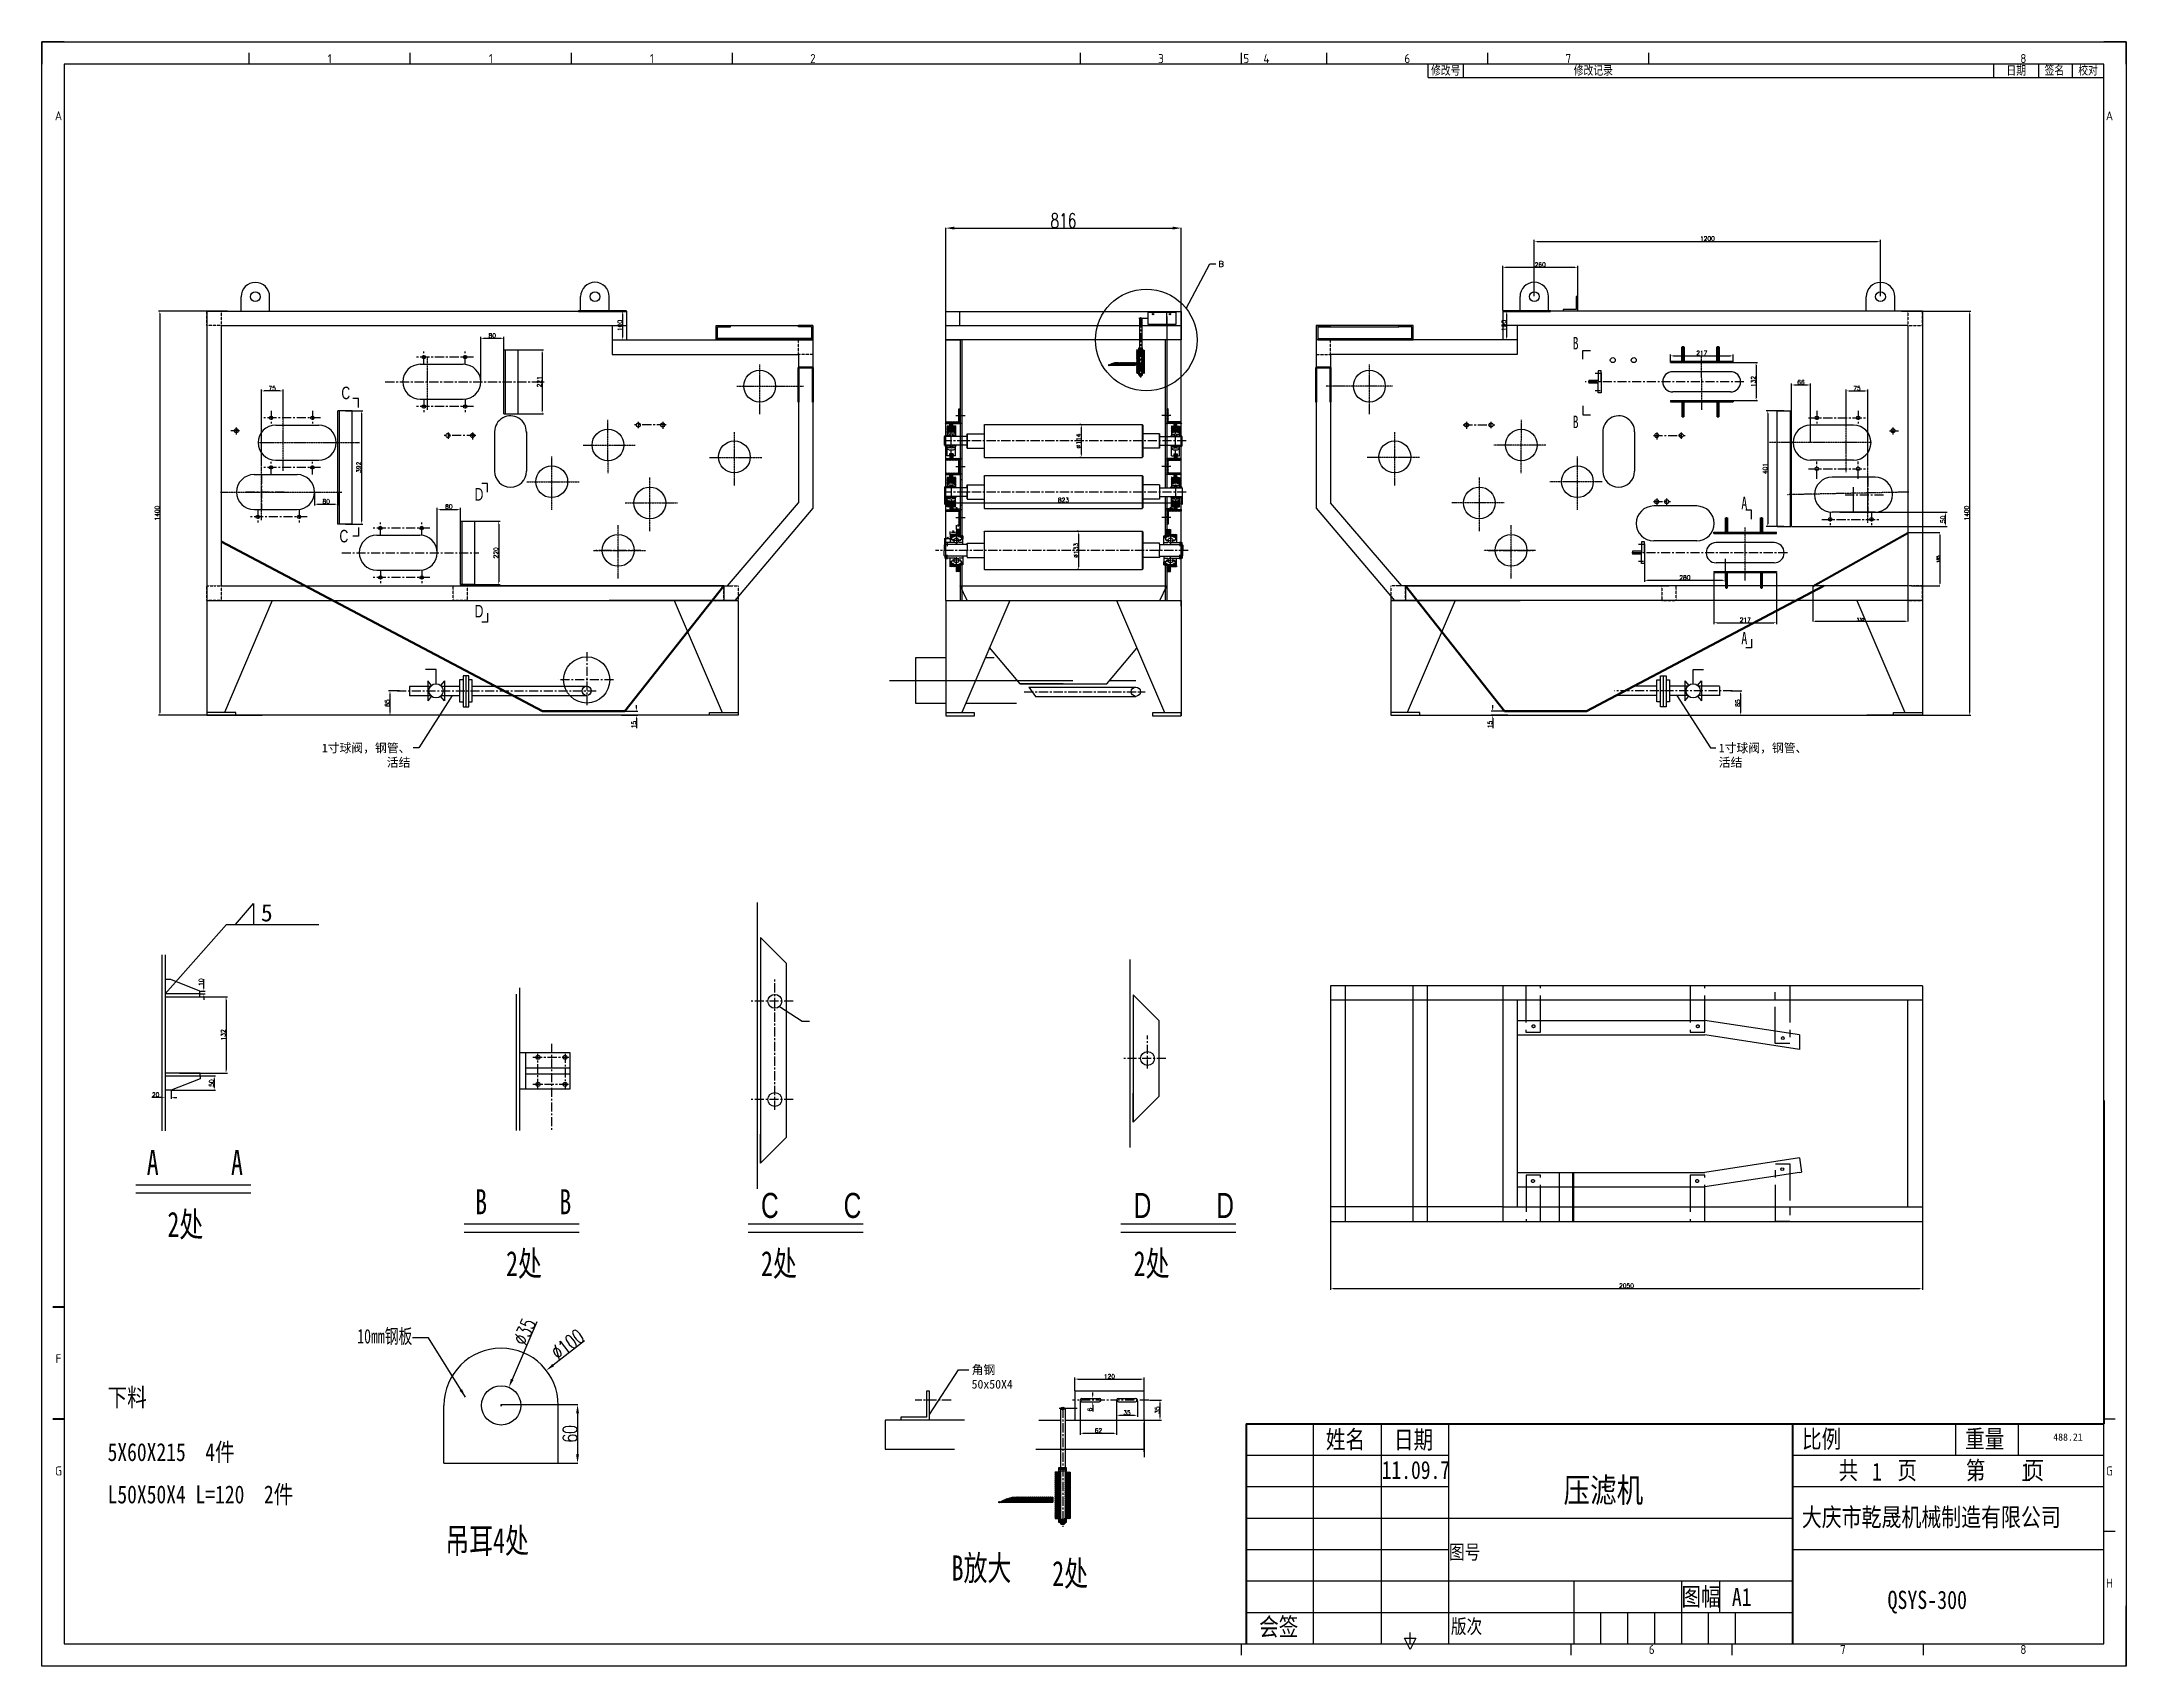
# Model space of a CAD drawing. Header units: inches. Extents: x -166203 to -65610, y -6981 to 11093.
# Drawn here: x -84810 to -77588, y 974 to 6600 of the extents above; entities that cross this region are included whole.
import ezdxf
from ezdxf.enums import TextEntityAlignment as Align

# ---------------------------------------------------------------- set-up
doc = ezdxf.new("R2010")
doc.units = ezdxf.units.IN
doc.header["$MEASUREMENT"] = 0
doc.linetypes.add('CENTERX2', pattern=[101.6, 63.5, -12.7, 12.7, -12.7])
doc.linetypes.add('HIDDEN2', pattern=[0.1875, 0.125, -0.0625])
doc.layers.get('0').update_dxf_attribs({"lineweight": 25})
doc.layers.get('Defpoints').update_dxf_attribs({"color": 5})
doc.layers.add('BODY', color=4, linetype='Continuous', lineweight=50)
doc.layers.add('图层2', color=3, linetype='Continuous', lineweight=40)
for name, color, linetype in [('FRAME035', 2, 'Continuous'), ('ZHU', 7, 'Continuous'), ('中心线', 1, 'CENTERX2'), ('细线', 30, 'Continuous'), ('虚线', 3, 'HIDDEN2')]:
    doc.layers.add(name, color=color, linetype=linetype)
doc.styles.add('ISOCP', font='isocp.shx')
doc.styles.get("Standard").update_dxf_attribs({"font": 'txt.shx', "bigfont": 'whgtxt.shx'})
doc.styles.add('STYLE1', font='SIMFANG.TTF', dxfattribs={"width": 0.8, "height": 4})
doc.styles.add('宋体', font='txt.shx', dxfattribs={"width": 0.7, "bigfont": 'whgtxt.shx'})
doc.dimstyles.new('ISO-25', dxfattribs={"dimscale": 0, "dimtxt": 50, "dimasz": 30, "dimexe": 1.25, "dimexo": 0.625, "dimgap": 1, "dimtad": 1, "dimdec": 0, "dimzin": 1, "dimdsep": 46, "dimtxsty": '宋体', "dimcen": 2.5, "dimclrd": 4, "dimclre": 4, "dimclrt": 4, "dimadec": 0, "dimazin": 0, "dimtfac": 1, "dimtdec": 0, "dimtofl": 0, "dimtmove": 0, "dimatfit": 3, "dimfxl": 0, "dimtolj": 1, "dimtzin": 1, "dimarcsym": 0})
doc.dimstyles.get("Standard").update_dxf_attribs({"dimtxt": 15, "dimasz": 10, "dimexe": 5, "dimexo": 2, "dimgap": 2, "dimtad": 1, "dimdec": 0, "dimzin": 0, "dimdsep": 46, "dimtxsty": 'Standard', "dimcen": 0.09, "dimclrd": 4, "dimclre": 4, "dimclrt": 4, "dimadec": 1, "dimazin": 0, "dimtfac": 1, "dimtdec": 0, "dimtofl": 0, "dimtmove": 0, "dimatfit": 3, "dimfxl": 0, "dimtolj": 1, "dimtzin": 0, "dimarcsym": 0})
doc.dimstyles.new('副本 ISO-25$0', dxfattribs={"dimtxt": 3.5, "dimasz": 4, "dimexe": 2, "dimexo": 0, "dimgap": 1, "dimtad": 1, "dimdec": 0, "dimdsep": 46, "dimtxsty": 'Standard', "dimcen": 2.5, "dimclrd": 4, "dimclre": 4, "dimclrt": 4, "dimadec": 0, "dimazin": 0, "dimtfac": 1, "dimtdec": 0, "dimtmove": 0, "dimatfit": 3, "dimfxl": 0, "dimarcsym": 0})
doc.dimstyles.new('副本 Standard', dxfattribs={"dimtxt": 10, "dimasz": 8, "dimexe": 0.5, "dimexo": 0.2, "dimgap": 0.5, "dimtad": 1, "dimdec": 0, "dimzin": 0, "dimdsep": 46, "dimtxsty": 'Standard', "dimcen": 0.09, "dimclrd": 4, "dimclre": 4, "dimclrt": 4, "dimadec": 0, "dimazin": 0, "dimtfac": 1, "dimtdec": 0, "dimtofl": 0, "dimtmove": 0, "dimatfit": 3, "dimfxl": 0, "dimtolj": 1, "dimtzin": 0, "dimarcsym": 0})

msp = doc.modelspace()

# ---------------------------------------------------------------- texts
at = {"color": 3, "linetype": 'Continuous', "style": 'ISOCP'}
for s, p in [('1', (-83811.9, 6541.9)), ('1', (-83253.9, 6541.9)), ('1', (-82696, 6541.9)), ('2', (-82138.1, 6541.9)), ('3', (-80932.1, 6541.9)), ('5', (-80636.7, 6541.9)), ('4', (-80566.8, 6541.9)), ('6', (-80078.8, 6541.9)), ('7', (-79520.9, 6541.9)), ('8', (-77944.4, 6541.9)), ('A', (-84751.8, 6343.6)), ('A', (-77646, 6343.6)), ('G', (-77646, 1650.6)), ('H', (-77646, 1261.8)), ('6', (-79232, 1032.4)), ('7', (-78569.7, 1032.4)), ('8', (-77944.4, 1032.4))]:
    msp.add_text(s, height=31.1, dxfattribs=at).set_placement(p, align=Align.MIDDLE)
at = {"color": 3, "linetype": 'Continuous', "style": 'STYLE1', "width": 0.8}
for s, height, p in [('修改号', 31.1, (-79996.6, 6485.8)), ('修改记录', 31.1, (-79502.2, 6485.8)), ('日期', 31.1, (-78003.1, 6485.8)), ('签名', 31.1, (-77870.8, 6486.3)), ('校对', 31.1, (-77754.2, 6486.2)), ('下料', 62.21, (-84581.8, 1874.4)), ('5X60X215  4件', 62.208, (-84581.8, 1684.9)), ('姓名', 62.21, (-80360.9, 1728.6)), ('日期', 62.21, (-80125.2, 1727.6)), ('比例', 62.21, (-78711.1, 1730)), ('重量', 62.21, (-78146.1, 1730.3)), ('11.09.7', 62.21, (-80167.5, 1622.9)), ('1', 62.2, (-78468.5, 1617)), ('1', 62.2, (-77952.3, 1615.6)), ('L50X50X4 L=120  2件', 62.208, (-84581.8, 1538.3)), ('压滤机', 84.3, (-79537.5, 1541.8)), ('大庆市乾晟机械制造有限公司', 63.228, (-78711.8, 1459)), ('图号', 49.77, (-79934.3, 1345.1)), ('图幅', 62.21, (-79128.8, 1184.2)), ('A1', 62.21, (-78954.1, 1183.1)), ('QSYS-300', 63.23, (-78414.9, 1172.6)), ('会签', 62.21, (-80592.1, 1080)), ('版次', 49.77, (-79927.8, 1087.6))]:
    msp.add_text(s, height=height, dxfattribs=at).set_placement(p)
at = {"color": 2, "linetype": 'Continuous', "style": 'STYLE1', "width": 0.8}
msp.add_text('共    页     第    页', height=62.208, dxfattribs=at).set_placement((-78584.1, 1621.6))
at = {"color": 4, "ltscale": 0.5}
for s, insert, char_height, width, attachment_point in [('\\A1;B', (-80732.5, 5840.6), 20, 25, 1), ('{\\fSimSun|b0|i0|c134|p2;1寸球阀，钢管、活结}', (-83532.5, 4169.3), 30, 306.267, 3), ('{\\fSimSun|b0|i0|c134|p2;1寸球阀，钢管、活结}', (-78999.6, 4169.3), 30, 306.267, 1), ('{\\fSimSun|b0|i0|c134|p2;5}', (-84050.6, 3613.8), 60, 612.533, 1), ('{\\fNSimSun|b0|i0|c134|p49;角钢50x50X4}', (-81588.3, 2015.9), 30, 163.333, 1)]:
    msp.add_mtext(s, dxfattribs=dict(at, insert=insert, char_height=char_height, width=width, attachment_point=attachment_point))
at = {"ltscale": 0.5, "style": '宋体'}
for s, insert, char_height, width, attachment_point in [('{\\fNSimSun|b0|i0|c134|p49;B}', (-79506, 5577.9), 43.36, 387.334, 1), ('{\\fArial|b0|i0|c0|p32;C}', (-83771.8, 5405.6), 43.36, 387.334, 1), ('{\\fNSimSun|b0|i0|c134|p49;B}', (-79506, 5261.9), 43.36, 387.334, 7), ('{\\fArial|b0|i0|c0|p32;D}', (-83310.4, 5011.1), 43.36, 387.334, 7), ('{\\fNSimSun|b0|i0|c134|p49;A}', (-78921.5, 5024.1), 43.36, 387.334, 1), ('{\\fArial|b0|i0|c0|p32;C}', (-83778.4, 4909.7), 43.36, 387.334, 1), ('{\\fArial|b0|i0|c0|p32;D}', (-83310.4, 4649.9), 43.36, 387.334, 1), ('{\\fNSimSun|b0|i0|c134|p49;A}', (-78921.5, 4556.3), 43.36, 387.334, 1), ('{\\fNSimSun|b0|i0|c134|p49;A}', (-84446.1, 2762.3), 86.72, 774.668, 1), ('{\\fNSimSun|b0|i0|c134|p49;A}', (-84154.2, 2762.3), 86.72, 774.668, 1), ('{\\fNSimSun|b0|i0|c134|p49;B}', (-83308.3, 2626.2), 86.72, 774.668, 1), ('{\\fNSimSun|b0|i0|c134|p49;B}', (-83016.5, 2626.2), 86.72, 774.668, 1), ('{\\fArial|b0|i0|c0|p32;C}', (-82317.9, 2613.5), 86.72, 774.668, 1), ('{\\fArial|b0|i0|c0|p32;C}', (-82031.7, 2613.5), 86.72, 774.668, 1), ('{\\fArial|b0|i0|c0|p32;D}', (-81026.8, 2613.5), 86.72, 774.668, 1), ('{\\fArial|b0|i0|c0|p32;D}', (-80740.6, 2613.5), 86.72, 774.668, 1), ('{\\fSimSun|b0|i0|c134|p2;2处}', (-84374.5, 2548.1), 86.72, 774.668, 1), ('{\\fSimSun|b0|i0|c134|p2;2处}', (-83201.3, 2412.1), 86.72, 774.668, 1), ('{\\fSimSun|b0|i0|c134|p2;2处}', (-82317.9, 2412.1), 86.72, 774.668, 1), ('{\\fSimSun|b0|i0|c134|p2;2处}', (-81026.8, 2412.1), 86.72, 774.668, 1), ('{\\fSimSun|b0|i0|c134|p2;吊耳4处}', (-83411.8, 1452.7), 86.72, 774.668, 1), ('{\\fSimSun|b0|i0|c134|p2;B放大}', (-81657.5, 1357.9), 86.72, 774.668, 1), ('{\\fSimSun|b0|i0|c134|p2;2处}', (-81309, 1338.8), 86.72, 774.668, 1)]:
    msp.add_mtext(s, dxfattribs=dict(at, insert=insert, char_height=char_height, width=width, attachment_point=attachment_point))
at = {"color": 4, "ltscale": 0.5, "insert": (-83526.1, 2086.6), "char_height": 50, "width": 248.889, "attachment_point": 9, "style": '宋体'}
msp.add_mtext('{\\fNSimSun|b0|i0|c134|p49;10mm钢板}', dxfattribs=at)
at = {"ltscale": 2, "insert": (-77960.9, 1813.9), "char_height": 20, "width": 295.488, "attachment_point": 1}
msp.add_mtext('\\pl140;{\\fSimSun|b0|i0|c134|p2;\\C3;\\P\\pl120;\\H1.25x;488.21}', dxfattribs=at)
at = {"layer": '图层2', "color": 3, "linetype": 'Continuous', "style": 'ISOCP'}
for s, p in [('F', (-84751.8, 2039.4)), ('G', (-84751.8, 1650.6))]:
    msp.add_text(s, height=31.1, dxfattribs=at).set_placement(p, align=Align.MIDDLE)

# ---------------------------------------------------------------- blocks, each defined once
blk = doc.blocks.new('*D61')
at = {"layer": 'BODY', "color": 4, "lineweight": -2, "ltscale": 0.5}
for p, q in [((-78558.1, 5296.1), (-78558.1, 5395.8)), ((-78548.1, 5390.8), (-78493.3, 5390.8)), ((-78483.3, 5130.2), (-78483.3, 5395.8))]:
    blk.add_line(p, q, dxfattribs=at)
at = {"layer": 'BODY', "color": 4, "ltscale": 0.5}
for points in [[(-78548.1, 5392.5), (-78548.1, 5389.1), (-78558.1, 5390.8)], [(-78493.3, 5392.5), (-78493.3, 5389.1), (-78483.3, 5390.8)]]:
    blk.add_solid(points, dxfattribs=at)
at = {"layer": 'Defpoints', "color": 0, "ltscale": 0.5}
for p in [(-78483.3, 5390.8), (-78558.1, 5294.1), (-78483.3, 5128.2)]:
    blk.add_point(p, dxfattribs=at)
at = {"layer": 'BODY', "color": 4, "ltscale": 0.5, "insert": (-78520.7, 5400.3), "char_height": 15, "attachment_point": 5}
blk.add_mtext('\\A1;75', dxfattribs=at)
blk = doc.blocks.new('*D62')
at = {"color": 4, "lineweight": -2, "ltscale": 0.5}
for p, q in [((-81641.1, 4911), (-81641.1, 4925.6)), ((-81637.1, 4923.6), (-81632.1, 4923.6)), ((-81628.1, 4911), (-81628.1, 4925.6))]:
    blk.add_line(p, q, dxfattribs=at)
at = {"color": 4, "ltscale": 0.5}
for points in [[(-81637.1, 4924.3), (-81637.1, 4922.9), (-81641.1, 4923.6)], [(-81632.1, 4924.3), (-81632.1, 4922.9), (-81628.1, 4923.6)]]:
    blk.add_solid(points, dxfattribs=at)
at = {"layer": 'Defpoints', "color": 0, "ltscale": 0.5}
for p in [(-81628.1, 4923.6), (-81641.1, 4911), (-81628.1, 4911)]:
    blk.add_point(p, dxfattribs=at)
at = {"color": 4, "ltscale": 0.5, "insert": (-81634.6, 4926.3), "char_height": 3.5, "attachment_point": 5}
blk.add_mtext('13', dxfattribs=at)
blk = doc.blocks.new('*D63')
at = {"color": 4, "lineweight": -2, "ltscale": 0.5}
for p, q in [((-81662.1, 4893.6), (-81662.1, 4903.9)), ((-81658.1, 4901.9), (-81645.1, 4901.9)), ((-81641.1, 4893.6), (-81641.1, 4903.9))]:
    blk.add_line(p, q, dxfattribs=at)
at = {"color": 4, "ltscale": 0.5}
for points in [[(-81658.1, 4902.5), (-81658.1, 4901.2), (-81662.1, 4901.9)], [(-81645.1, 4902.5), (-81645.1, 4901.2), (-81641.1, 4901.9)]]:
    blk.add_solid(points, dxfattribs=at)
at = {"layer": 'Defpoints', "color": 0, "ltscale": 0.5}
for p in [(-81662.1, 4893.6), (-81641.1, 4901.9), (-81641.1, 4893.6)]:
    blk.add_point(p, dxfattribs=at)
at = {"color": 4, "ltscale": 0.5, "insert": (-81651.6, 4904.6), "char_height": 3.5, "attachment_point": 5}
blk.add_mtext('21', dxfattribs=at)
blk = doc.blocks.new('*D64')
at = {"color": 4, "lineweight": -2, "ltscale": 0.5}
for p, q in [((-81681.3, 4863.9), (-81681.3, 4881.5)), ((-81677.3, 4879.5), (-81666.1, 4879.5)), ((-81662.1, 4876.1), (-81662.1, 4881.5))]:
    blk.add_line(p, q, dxfattribs=at)
at = {"color": 4, "ltscale": 0.5}
for points in [[(-81677.3, 4880.2), (-81677.3, 4878.9), (-81681.3, 4879.5)], [(-81666.1, 4880.2), (-81666.1, 4878.9), (-81662.1, 4879.5)]]:
    blk.add_solid(points, dxfattribs=at)
at = {"layer": 'Defpoints', "color": 0, "ltscale": 0.5}
for p in [(-81681.3, 4863.9), (-81662.1, 4879.5), (-81662.1, 4876.1)]:
    blk.add_point(p, dxfattribs=at)
at = {"color": 4, "ltscale": 0.5, "insert": (-81671.7, 4882.3), "char_height": 3.5, "attachment_point": 5}
blk.add_mtext('19', dxfattribs=at)
blk = doc.blocks.new('*D57')
at = {"color": 4, "lineweight": -2, "ltscale": 0.5}
for p, q in [((-81678.1, 5593.1), (-81678.1, 5956)), ((-81648.1, 5954.7), (-80892.1, 5954.7)), ((-80862.1, 5568.1), (-80862.1, 5956))]:
    blk.add_line(p, q, dxfattribs=at)
at = {"color": 4, "ltscale": 0.5}
for points in [[(-81648.1, 5959.7), (-81648.1, 5949.7), (-81678.1, 5954.7)], [(-80892.1, 5959.7), (-80892.1, 5949.7), (-80862.1, 5954.7)]]:
    blk.add_solid(points, dxfattribs=at)
at = {"layer": 'Defpoints', "color": 0, "ltscale": 0.5}
for p in [(-80862.1, 5954.7), (-81678.1, 5592.5), (-80862.1, 5567.5)]:
    blk.add_point(p, dxfattribs=at)
at = {"color": 4, "ltscale": 0.5, "insert": (-81270.1, 5980.7), "char_height": 50, "attachment_point": 5, "style": '宋体'}
blk.add_mtext('\\A1;816', dxfattribs=at)
blk = doc.blocks.new('*D65')
at = {"color": 4, "lineweight": -2, "ltscale": 0.5}
for p, q in [((-80912.1, 4983.1), (-80912.1, 4985.1)), ((-80886.7, 4983.1), (-80886.7, 4985.1)), ((-80890.7, 4983.1), (-80908.1, 4983.1))]:
    blk.add_line(p, q, dxfattribs=at)
at = {"color": 4, "ltscale": 0.5}
for points in [[(-80908.1, 4983.7), (-80908.1, 4982.4), (-80912.1, 4983.1)], [(-80890.7, 4983.7), (-80890.7, 4982.4), (-80886.7, 4983.1)]]:
    blk.add_solid(points, dxfattribs=at)
at = {"layer": 'Defpoints', "color": 0, "ltscale": 0.5}
for p in [(-80912.1, 4983.1), (-80912.1, 4983.1), (-80886.7, 4983.1)]:
    blk.add_point(p, dxfattribs=at)
at = {"color": 4, "ltscale": 0.5, "insert": (-80899.4, 4985.8), "char_height": 3.5, "attachment_point": 5}
blk.add_mtext('25', dxfattribs=at)
blk = doc.blocks.new('*D66')
at = {"color": 4, "lineweight": -2, "ltscale": 0.5}
for p, q in [((-81653.6, 4983.1), (-81653.6, 4985.1)), ((-81628.1, 4983.1), (-81628.1, 4985.1)), ((-81649.6, 4983.1), (-81632.1, 4983.1))]:
    blk.add_line(p, q, dxfattribs=at)
at = {"color": 4, "ltscale": 0.5}
for points in [[(-81649.6, 4983.7), (-81649.6, 4982.4), (-81653.6, 4983.1)], [(-81632.1, 4983.7), (-81632.1, 4982.4), (-81628.1, 4983.1)]]:
    blk.add_solid(points, dxfattribs=at)
at = {"layer": 'Defpoints', "color": 0, "ltscale": 0.5}
for p in [(-81653.6, 4983.1), (-81628.1, 4983.1), (-81628.1, 4983.1)]:
    blk.add_point(p, dxfattribs=at)
at = {"color": 4, "ltscale": 0.5, "insert": (-81640.9, 4985.8), "char_height": 3.5, "attachment_point": 5}
blk.add_mtext('25', dxfattribs=at)
blk = doc.blocks.new('*D67')
at = {"color": 4, "lineweight": -2, "ltscale": 0.5}
for p, q in [((-80344.3, 2541.4), (-80344.3, 2277.6)), ((-78294.3, 2541.4), (-78294.3, 2277.6)), ((-80334.3, 2282.6), (-78304.3, 2282.6))]:
    blk.add_line(p, q, dxfattribs=at)
at = {"color": 4, "ltscale": 0.5}
for points in [[(-80334.3, 2284.3), (-80334.3, 2281), (-80344.3, 2282.6)], [(-78304.3, 2284.3), (-78304.3, 2281), (-78294.3, 2282.6)]]:
    blk.add_solid(points, dxfattribs=at)
at = {"layer": 'Defpoints', "color": 0, "ltscale": 0.5}
for p in [(-80344.3, 2543.4), (-78294.3, 2543.4), (-78294.3, 2282.6)]:
    blk.add_point(p, dxfattribs=at)
at = {"color": 4, "ltscale": 0.5, "insert": (-79319.3, 2292.1), "char_height": 15, "attachment_point": 5}
blk.add_mtext('\\A1;2050', dxfattribs=at)
blk = doc.blocks.new('*D68')
at = {"color": 4, "lineweight": -2, "ltscale": 0.5}
for p, q in [((-79730.7, 4282.4), (-79788, 4282.4)), ((-79730.7, 4267.5), (-79788, 4267.5)), ((-79783, 4292.4), (-79783, 4302.4)), ((-79783, 4257.5), (-79783, 4223.5))]:
    blk.add_line(p, q, dxfattribs=at)
at = {"color": 4, "ltscale": 0.5}
for points in [[(-79784.7, 4292.4), (-79781.4, 4292.4), (-79783, 4282.4)], [(-79784.7, 4257.5), (-79781.4, 4257.5), (-79783, 4267.5)]]:
    blk.add_solid(points, dxfattribs=at)
at = {"layer": 'Defpoints', "color": 0, "ltscale": 0.5}
for p in [(-79783, 4267.5), (-79728.7, 4282.4), (-79728.7, 4267.5)]:
    blk.add_point(p, dxfattribs=at)
at = {"color": 4, "ltscale": 0.5, "insert": (-79792.5, 4235.5), "char_height": 15, "attachment_point": 5, "rotation": 90}
blk.add_mtext('\\A1;15', dxfattribs=at)
blk = doc.blocks.new('*D69')
at = {"color": 4, "lineweight": -2, "ltscale": 0.5}
for p, q in [((-78957.5, 4352.2), (-78919.4, 4352.2)), ((-78924.4, 4342.2), (-78924.4, 4277.5)), ((-78957.5, 4267.5), (-78919.4, 4267.5))]:
    blk.add_line(p, q, dxfattribs=at)
at = {"color": 4, "ltscale": 0.5}
for points in [[(-78926, 4342.2), (-78922.7, 4342.2), (-78924.4, 4352.2)], [(-78926, 4277.5), (-78922.7, 4277.5), (-78924.4, 4267.5)]]:
    blk.add_solid(points, dxfattribs=at)
at = {"layer": 'Defpoints', "color": 0, "ltscale": 0.5}
for p in [(-78959.5, 4352.2), (-78959.5, 4267.5), (-78924.4, 4267.5)]:
    blk.add_point(p, dxfattribs=at)
at = {"color": 4, "ltscale": 0.5, "insert": (-78933.9, 4309.8), "char_height": 15, "attachment_point": 5, "rotation": 90}
blk.add_mtext('\\A1;85', dxfattribs=at)
blk = doc.blocks.new('*D70')
at = {"color": 4, "lineweight": -2, "ltscale": 0.5}
for p, q in [((-81210.3, 5274.5), (-81213.3, 5274.5)), ((-81208.3, 5264.5), (-81208.3, 5170.5)), ((-81210.3, 5160.5), (-81213.3, 5160.5))]:
    blk.add_line(p, q, dxfattribs=at)
at = {"color": 4, "ltscale": 0.5}
for points in [[(-81210, 5264.5), (-81206.6, 5264.5), (-81208.3, 5274.5)], [(-81210, 5170.5), (-81206.6, 5170.5), (-81208.3, 5160.5)]]:
    blk.add_solid(points, dxfattribs=at)
at = {"layer": 'Defpoints', "color": 0, "ltscale": 0.5}
for p in [(-81208.3, 5274.5), (-81208.3, 5160.5), (-81208.3, 5160.5)]:
    blk.add_point(p, dxfattribs=at)
at = {"color": 4, "ltscale": 0.5, "insert": (-81217.8, 5217.5), "char_height": 15, "attachment_point": 5, "rotation": 90}
blk.add_mtext('\\A1;%%C114', dxfattribs=at)
blk = doc.blocks.new('*D71')
at = {"color": 4, "lineweight": -2, "ltscale": 0.5}
for p, q in [((-81210.3, 5274.5), (-81213.3, 5274.5)), ((-81208.3, 5264.5), (-81208.3, 5170.5)), ((-81210.3, 5160.5), (-81213.3, 5160.5))]:
    blk.add_line(p, q, dxfattribs=at)
at = {"color": 4, "ltscale": 0.5}
for points in [[(-81210, 5264.5), (-81206.6, 5264.5), (-81208.3, 5274.5)], [(-81210, 5170.5), (-81206.6, 5170.5), (-81208.3, 5160.5)]]:
    blk.add_solid(points, dxfattribs=at)
at = {"layer": 'Defpoints', "color": 0, "ltscale": 0.5}
for p in [(-81208.3, 5274.5), (-81208.3, 5160.5), (-81208.3, 5160.5)]:
    blk.add_point(p, dxfattribs=at)
at = {"color": 4, "ltscale": 0.5, "insert": (-81217.8, 5217.5), "char_height": 15, "attachment_point": 5, "rotation": 90}
blk.add_mtext('\\A1;%%C114', dxfattribs=at)
blk = doc.blocks.new('*D58')
at = {"color": 4, "lineweight": -2, "ltscale": 0.5}
for p, q in [((-81219.4, 4905), (-81222.4, 4905)), ((-81217.4, 4895), (-81217.4, 4782)), ((-81219.4, 4772), (-81222.4, 4772))]:
    blk.add_line(p, q, dxfattribs=at)
at = {"color": 4, "ltscale": 0.5}
for points in [[(-81219, 4895), (-81215.7, 4895), (-81217.4, 4905)], [(-81219, 4782), (-81215.7, 4782), (-81217.4, 4772)]]:
    blk.add_solid(points, dxfattribs=at)
at = {"layer": 'Defpoints', "color": 0, "ltscale": 0.5}
for p in [(-81217.4, 4905), (-81217.4, 4772), (-81217.4, 4772)]:
    blk.add_point(p, dxfattribs=at)
at = {"color": 4, "ltscale": 0.5, "insert": (-81226.9, 4838.5), "char_height": 15, "attachment_point": 5, "rotation": 90}
blk.add_mtext('\\A1;%%C133', dxfattribs=at)
blk = doc.blocks.new('*D59')
at = {"color": 4, "lineweight": -2, "ltscale": 0.5}
for p, q in [((-79736.8, 5667.5), (-79729.8, 5667.5)), ((-79734.8, 5657.5), (-79734.8, 5577.5)), ((-79735, 5567.5), (-79739.8, 5567.5))]:
    blk.add_line(p, q, dxfattribs=at)
at = {"color": 4, "ltscale": 0.5}
for points in [[(-79736.4, 5657.5), (-79733.1, 5657.5), (-79734.8, 5667.5)], [(-79736.4, 5577.5), (-79733.1, 5577.5), (-79734.8, 5567.5)]]:
    blk.add_solid(points, dxfattribs=at)
at = {"layer": 'Defpoints', "color": 0, "ltscale": 0.5}
for p in [(-79738.8, 5667.5), (-79734.8, 5567.5), (-79733, 5567.5)]:
    blk.add_point(p, dxfattribs=at)
at = {"color": 4, "ltscale": 0.5, "insert": (-79744.3, 5617.5), "char_height": 15, "attachment_point": 5, "rotation": 90}
blk.add_mtext('\\A1;100', dxfattribs=at)
blk = doc.blocks.new('*D60')
at = {"color": 4, "lineweight": -2, "ltscale": 0.5}
for p, q in [((-78366, 5667.5), (-78126.4, 5667.5)), ((-78131.4, 5657.5), (-78131.4, 4277.5)), ((-78428.7, 4267.5), (-78126.4, 4267.5))]:
    blk.add_line(p, q, dxfattribs=at)
at = {"color": 4, "ltscale": 0.5}
for points in [[(-78133.1, 5657.5), (-78129.7, 5657.5), (-78131.4, 5667.5)], [(-78133.1, 4277.5), (-78129.7, 4277.5), (-78131.4, 4267.5)]]:
    blk.add_solid(points, dxfattribs=at)
at = {"layer": 'Defpoints', "color": 0, "ltscale": 0.5}
for p in [(-78368, 5667.5), (-78430.7, 4267.5), (-78131.4, 4267.5)]:
    blk.add_point(p, dxfattribs=at)
at = {"color": 4, "ltscale": 0.5, "insert": (-78140.9, 4967.5), "char_height": 15, "attachment_point": 5, "rotation": 90}
blk.add_mtext('\\A1;1400', dxfattribs=at)
blk = doc.blocks.new('*D91')
at = {"color": 4, "lineweight": -2, "ltscale": 0.5}
for p, q in [((-78950.9, 5489.5), (-78865.4, 5489.5)), ((-78870.4, 5479.5), (-78870.4, 5367.5)), ((-78950.9, 5357.5), (-78865.4, 5357.5))]:
    blk.add_line(p, q, dxfattribs=at)
at = {"color": 4, "ltscale": 0.5}
for points in [[(-78872.1, 5479.5), (-78868.7, 5479.5), (-78870.4, 5489.5)], [(-78872.1, 5367.5), (-78868.7, 5367.5), (-78870.4, 5357.5)]]:
    blk.add_solid(points, dxfattribs=at)
at = {"layer": 'Defpoints', "color": 0, "ltscale": 0.5}
for p in [(-78952.9, 5489.5), (-78952.9, 5357.5), (-78870.4, 5357.5)]:
    blk.add_point(p, dxfattribs=at)
at = {"color": 4, "ltscale": 0.5, "insert": (-78879.9, 5423.5), "char_height": 15, "attachment_point": 5, "rotation": 90}
blk.add_mtext('\\A1;132', dxfattribs=at)
blk = doc.blocks.new('*D92')
at = {"color": 4, "lineweight": -2, "ltscale": 0.5}
for p, q in [((-79256.9, 4809.6), (-79256.9, 4730)), ((-78977.3, 4809.6), (-78977.3, 4730)), ((-79246.9, 4735), (-78987.3, 4735))]:
    blk.add_line(p, q, dxfattribs=at)
at = {"color": 4, "ltscale": 0.5}
for points in [[(-79246.9, 4736.6), (-79246.9, 4733.3), (-79256.9, 4735)], [(-78987.3, 4736.6), (-78987.3, 4733.3), (-78977.3, 4735)]]:
    blk.add_solid(points, dxfattribs=at)
at = {"layer": 'Defpoints', "color": 0, "ltscale": 0.5}
for p in [(-79256.9, 4811.6), (-78977.3, 4811.6), (-78977.3, 4735)]:
    blk.add_point(p, dxfattribs=at)
at = {"color": 4, "ltscale": 0.5, "insert": (-79117.1, 4744.5), "char_height": 15, "attachment_point": 5}
blk.add_mtext('\\A1;280', dxfattribs=at)
blk = doc.blocks.new('*D93')
at = {"color": 4, "lineweight": -2, "ltscale": 0.5}
for p, q in [((-78774.8, 5322.5), (-78834.9, 5322.5)), ((-78829.9, 5312.5), (-78829.9, 4931)), ((-78774.8, 4921), (-78834.9, 4921))]:
    blk.add_line(p, q, dxfattribs=at)
at = {"color": 4, "ltscale": 0.5}
for points in [[(-78831.5, 5312.5), (-78828.2, 5312.5), (-78829.9, 5322.5)], [(-78831.5, 4931), (-78828.2, 4931), (-78829.9, 4921)]]:
    blk.add_solid(points, dxfattribs=at)
at = {"layer": 'Defpoints', "color": 0, "ltscale": 0.5}
for p in [(-78772.8, 5322.5), (-78829.9, 4921), (-78772.8, 4921)]:
    blk.add_point(p, dxfattribs=at)
at = {"color": 4, "ltscale": 0.5, "insert": (-78839.4, 5121.8), "char_height": 15, "attachment_point": 5, "rotation": 90}
blk.add_mtext('\\A1;401', dxfattribs=at)
blk = doc.blocks.new('*D94')
at = {"color": 4, "lineweight": -2, "ltscale": 0.5}
for p, q in [((-79166.9, 5491.5), (-79166.9, 5517.3)), ((-79156.9, 5512.3), (-78959.9, 5512.3)), ((-78949.9, 5495.5), (-78949.9, 5517.3))]:
    blk.add_line(p, q, dxfattribs=at)
at = {"color": 4, "ltscale": 0.5}
for points in [[(-79156.9, 5514), (-79156.9, 5510.6), (-79166.9, 5512.3)], [(-78959.9, 5514), (-78959.9, 5510.6), (-78949.9, 5512.3)]]:
    blk.add_solid(points, dxfattribs=at)
at = {"layer": 'Defpoints', "color": 0, "ltscale": 0.5}
for p in [(-79166.9, 5489.5), (-78949.9, 5512.3), (-78949.9, 5493.5)]:
    blk.add_point(p, dxfattribs=at)
at = {"color": 4, "ltscale": 0.5, "insert": (-79058.4, 5521.8), "char_height": 15, "attachment_point": 5}
blk.add_mtext('\\A1;217', dxfattribs=at)
blk = doc.blocks.new('*D96')
at = {"layer": 'BODY', "color": 4, "lineweight": -2, "ltscale": 0.5}
for p, q in [((-84048.8, 5130.2), (-84048.8, 5395.8)), ((-83984, 5390.8), (-84038.8, 5390.8)), ((-83974, 5296.1), (-83974, 5395.8))]:
    blk.add_line(p, q, dxfattribs=at)
at = {"layer": 'BODY', "color": 4, "ltscale": 0.5}
for points in [[(-84038.8, 5392.5), (-84038.8, 5389.1), (-84048.8, 5390.8)], [(-83984, 5392.5), (-83984, 5389.1), (-83974, 5390.8)]]:
    blk.add_solid(points, dxfattribs=at)
at = {"layer": 'Defpoints', "color": 0, "ltscale": 0.5}
for p in [(-84048.8, 5390.8), (-83974, 5294.1), (-84048.8, 5128.2)]:
    blk.add_point(p, dxfattribs=at)
at = {"layer": 'BODY', "color": 4, "ltscale": 0.5, "insert": (-84011.4, 5400.3), "char_height": 15, "attachment_point": 5}
blk.add_mtext('\\A1;75', dxfattribs=at)
blk = doc.blocks.new('*D97')
at = {"color": 4, "lineweight": -2, "ltscale": 0.5}
for p, q in [((-82801.4, 4282.4), (-82744.1, 4282.4)), ((-82801.4, 4267.5), (-82744.1, 4267.5)), ((-82749.1, 4292.4), (-82749.1, 4302.4)), ((-82749.1, 4257.5), (-82749.1, 4223.5))]:
    blk.add_line(p, q, dxfattribs=at)
at = {"color": 4, "ltscale": 0.5}
for points in [[(-82750.8, 4292.4), (-82747.4, 4292.4), (-82749.1, 4282.4)], [(-82750.8, 4257.5), (-82747.4, 4257.5), (-82749.1, 4267.5)]]:
    blk.add_solid(points, dxfattribs=at)
at = {"layer": 'Defpoints', "color": 0, "ltscale": 0.5}
for p in [(-82803.4, 4282.4), (-82803.4, 4267.5), (-82749.1, 4267.5)]:
    blk.add_point(p, dxfattribs=at)
at = {"color": 4, "ltscale": 0.5, "insert": (-82758.6, 4235.5), "char_height": 15, "attachment_point": 5, "rotation": 90}
blk.add_mtext('\\A1;15', dxfattribs=at)
blk = doc.blocks.new('*D98')
at = {"color": 4, "lineweight": -2, "ltscale": 0.5}
for p, q in [((-83570.2, 4352.2), (-83608.4, 4352.2)), ((-83603.4, 4342.2), (-83603.4, 4277.5)), ((-83570.2, 4267.5), (-83608.4, 4267.5))]:
    blk.add_line(p, q, dxfattribs=at)
at = {"color": 4, "ltscale": 0.5}
for points in [[(-83605, 4342.2), (-83601.7, 4342.2), (-83603.4, 4352.2)], [(-83605, 4277.5), (-83601.7, 4277.5), (-83603.4, 4267.5)]]:
    blk.add_solid(points, dxfattribs=at)
at = {"layer": 'Defpoints', "color": 0, "ltscale": 0.5}
for p in [(-83568.2, 4352.2), (-83603.4, 4267.5), (-83568.2, 4267.5)]:
    blk.add_point(p, dxfattribs=at)
at = {"color": 4, "ltscale": 0.5, "insert": (-83612.9, 4309.8), "char_height": 15, "attachment_point": 5, "rotation": 90}
blk.add_mtext('\\A1;85', dxfattribs=at)
blk = doc.blocks.new('*D99')
at = {"color": 4, "lineweight": -2, "ltscale": 0.5}
for p, q in [((-82795.3, 5667.5), (-82802.4, 5667.5)), ((-82797.4, 5657.5), (-82797.4, 5577.5)), ((-82797.1, 5567.5), (-82792.4, 5567.5))]:
    blk.add_line(p, q, dxfattribs=at)
at = {"color": 4, "ltscale": 0.5}
for points in [[(-82799, 5657.5), (-82795.7, 5657.5), (-82797.4, 5667.5)], [(-82799, 5577.5), (-82795.7, 5577.5), (-82797.4, 5567.5)]]:
    blk.add_solid(points, dxfattribs=at)
at = {"layer": 'Defpoints', "color": 0, "ltscale": 0.5}
for p in [(-82793.3, 5667.5), (-82799.1, 5567.5), (-82797.4, 5567.5)]:
    blk.add_point(p, dxfattribs=at)
at = {"color": 4, "ltscale": 0.5, "insert": (-82806.9, 5617.5), "char_height": 15, "attachment_point": 5, "rotation": 90}
blk.add_mtext('\\A1;100', dxfattribs=at)
blk = doc.blocks.new('*D100')
at = {"color": 4, "lineweight": -2, "ltscale": 0.5}
for p, q in [((-84166.1, 5667.5), (-84405.7, 5667.5)), ((-84400.7, 5657.5), (-84400.7, 4277.5)), ((-84103.4, 4267.5), (-84405.7, 4267.5))]:
    blk.add_line(p, q, dxfattribs=at)
at = {"color": 4, "ltscale": 0.5}
for points in [[(-84402.4, 5657.5), (-84399, 5657.5), (-84400.7, 5667.5)], [(-84402.4, 4277.5), (-84399, 4277.5), (-84400.7, 4267.5)]]:
    blk.add_solid(points, dxfattribs=at)
at = {"layer": 'Defpoints', "color": 0, "ltscale": 0.5}
for p in [(-84164.1, 5667.5), (-84400.7, 4267.5), (-84101.4, 4267.5)]:
    blk.add_point(p, dxfattribs=at)
at = {"color": 4, "ltscale": 0.5, "insert": (-84410.2, 4967.5), "char_height": 15, "attachment_point": 5, "rotation": 90}
blk.add_mtext('\\A1;1400', dxfattribs=at)
blk = doc.blocks.new('*D95')
at = {"color": 4, "lineweight": -2, "ltscale": 0.5}
for p, q in [((-83757.3, 5322.5), (-83697.2, 5322.5)), ((-83702.2, 5312.5), (-83702.2, 4940)), ((-83757.3, 4930), (-83697.2, 4930))]:
    blk.add_line(p, q, dxfattribs=at)
at = {"color": 4, "ltscale": 0.5}
for points in [[(-83703.9, 5312.5), (-83700.6, 5312.5), (-83702.2, 5322.5)], [(-83703.9, 4940), (-83700.6, 4940), (-83702.2, 4930)]]:
    blk.add_solid(points, dxfattribs=at)
at = {"layer": 'Defpoints', "color": 0, "ltscale": 0.5}
for p in [(-83759.3, 5322.5), (-83759.3, 4930), (-83702.2, 4930)]:
    blk.add_point(p, dxfattribs=at)
at = {"color": 4, "ltscale": 0.5, "insert": (-83711.7, 5126.3), "char_height": 15, "attachment_point": 5, "rotation": 90}
blk.add_mtext('\\A1;392', dxfattribs=at)
blk = doc.blocks.new('*D101')
at = {"color": 4, "lineweight": -2, "ltscale": 0.5}
for p, q in [((-83332.3, 4940), (-83221.8, 4940)), ((-83226.8, 4930), (-83226.8, 4730)), ((-83332.3, 4720), (-83221.8, 4720))]:
    blk.add_line(p, q, dxfattribs=at)
at = {"color": 4, "ltscale": 0.5}
for points in [[(-83228.4, 4930), (-83225.1, 4930), (-83226.8, 4940)], [(-83228.4, 4730), (-83225.1, 4730), (-83226.8, 4720)]]:
    blk.add_solid(points, dxfattribs=at)
at = {"layer": 'Defpoints', "color": 0, "ltscale": 0.5}
for p in [(-83334.3, 4940), (-83334.3, 4720), (-83226.8, 4720)]:
    blk.add_point(p, dxfattribs=at)
at = {"color": 4, "ltscale": 0.5, "insert": (-83236.3, 4830), "char_height": 15, "attachment_point": 5, "rotation": 90}
blk.add_mtext('\\A1;220', dxfattribs=at)
blk = doc.blocks.new('*D102')
at = {"color": 4, "lineweight": -2, "ltscale": 0.5}
for p, q in [((-78747.8, 5273.4), (-78747.8, 5416.5)), ((-78737.8, 5411.5), (-78691.9, 5411.5)), ((-78681.9, 5213.8), (-78681.9, 5416.5))]:
    blk.add_line(p, q, dxfattribs=at)
at = {"color": 4, "ltscale": 0.5}
for points in [[(-78737.8, 5413.2), (-78737.8, 5409.9), (-78747.8, 5411.5)], [(-78691.9, 5413.2), (-78691.9, 5409.9), (-78681.9, 5411.5)]]:
    blk.add_solid(points, dxfattribs=at)
at = {"layer": 'Defpoints', "color": 0, "ltscale": 0.5}
for p in [(-78681.9, 5411.5), (-78747.8, 5271.4), (-78681.9, 5211.8)]:
    blk.add_point(p, dxfattribs=at)
at = {"color": 4, "ltscale": 0.5, "insert": (-78714.9, 5421), "char_height": 15, "attachment_point": 5}
blk.add_mtext('\\A1;66', dxfattribs=at)
blk = doc.blocks.new('*D103')
at = {"color": 4, "lineweight": -2, "ltscale": 0.5}
for p, q in [((-78745.8, 4921), (-78208.9, 4921)), ((-78580.3, 4971), (-78208.9, 4971)), ((-78213.9, 4931), (-78213.9, 4961))]:
    blk.add_line(p, q, dxfattribs=at)
at = {"color": 4, "ltscale": 0.5}
for points in [[(-78215.5, 4961), (-78212.2, 4961), (-78213.9, 4971)], [(-78215.5, 4931), (-78212.2, 4931), (-78213.9, 4921)]]:
    blk.add_solid(points, dxfattribs=at)
at = {"layer": 'Defpoints', "color": 0, "ltscale": 0.5}
for p in [(-78747.8, 4921), (-78582.3, 4971), (-78213.9, 4971)]:
    blk.add_point(p, dxfattribs=at)
at = {"color": 4, "ltscale": 0.5, "insert": (-78223.4, 4946), "char_height": 15, "attachment_point": 5, "rotation": 90}
blk.add_mtext('\\A1;50', dxfattribs=at)
blk = doc.blocks.new('*D104')
at = {"color": 4, "lineweight": -2, "ltscale": 0.5}
for p, q in [((-83439.5, 4832.5), (-83439.5, 4985.6)), ((-83359.3, 4847.5), (-83359.3, 4985.6)), ((-83429.5, 4980.6), (-83369.3, 4980.6))]:
    blk.add_line(p, q, dxfattribs=at)
at = {"color": 4, "ltscale": 0.5}
for points in [[(-83429.5, 4982.3), (-83429.5, 4979), (-83439.5, 4980.6)], [(-83369.3, 4982.3), (-83369.3, 4979), (-83359.3, 4980.6)]]:
    blk.add_solid(points, dxfattribs=at)
at = {"layer": 'Defpoints', "color": 0, "ltscale": 0.5}
for p in [(-83359.3, 4980.6), (-83359.3, 4845.5), (-83439.5, 4830.5)]:
    blk.add_point(p, dxfattribs=at)
at = {"color": 4, "ltscale": 0.5, "insert": (-83399.4, 4990.1), "char_height": 15, "attachment_point": 5}
blk.add_mtext('\\A1;80', dxfattribs=at)
blk = doc.blocks.new('*D105')
at = {"color": 4, "lineweight": -2, "ltscale": 0.5}
for p, q in [((-83181.8, 5533), (-83071.2, 5533)), ((-83076.2, 5523), (-83076.2, 5322)), ((-83181.8, 5312), (-83071.2, 5312))]:
    blk.add_line(p, q, dxfattribs=at)
at = {"color": 4, "ltscale": 0.5}
for points in [[(-83077.9, 5523), (-83074.6, 5523), (-83076.2, 5533)], [(-83077.9, 5322), (-83074.6, 5322), (-83076.2, 5312)]]:
    blk.add_solid(points, dxfattribs=at)
at = {"layer": 'Defpoints', "color": 0, "ltscale": 0.5}
for p in [(-83183.8, 5533), (-83183.8, 5312), (-83076.2, 5312)]:
    blk.add_point(p, dxfattribs=at)
at = {"color": 4, "ltscale": 0.5, "insert": (-83085.7, 5422.5), "char_height": 15, "attachment_point": 5, "rotation": 90}
blk.add_mtext('\\A1;221', dxfattribs=at)
blk = doc.blocks.new('*D106')
at = {"color": 4, "lineweight": -2, "ltscale": 0.5}
for p, q in [((-83289, 5424.5), (-83289, 5578.2)), ((-83279, 5573.2), (-83218.8, 5573.2)), ((-83208.8, 5440.1), (-83208.8, 5578.2))]:
    blk.add_line(p, q, dxfattribs=at)
at = {"color": 4, "ltscale": 0.5}
for points in [[(-83279, 5574.9), (-83279, 5571.5), (-83289, 5573.2)], [(-83218.8, 5574.9), (-83218.8, 5571.5), (-83208.8, 5573.2)]]:
    blk.add_solid(points, dxfattribs=at)
at = {"layer": 'Defpoints', "color": 0, "ltscale": 0.5}
for p in [(-83208.8, 5573.2), (-83289, 5422.5), (-83208.8, 5438.1)]:
    blk.add_point(p, dxfattribs=at)
at = {"color": 4, "ltscale": 0.5, "insert": (-83248.9, 5582.7), "char_height": 15, "attachment_point": 5}
blk.add_mtext('\\A1;80', dxfattribs=at)
blk = doc.blocks.new('*D150')
at = {"color": 4, "lineweight": -2, "ltscale": 0.5}
for p, q in [((-84332.3, 3292.7), (-84166.5, 3292.7)), ((-84171.5, 3282.7), (-84171.5, 3038.7)), ((-84332.3, 3028.7), (-84166.5, 3028.7))]:
    blk.add_line(p, q, dxfattribs=at)
at = {"color": 4, "ltscale": 0.5}
for points in [[(-84173.1, 3282.7), (-84169.8, 3282.7), (-84171.5, 3292.7)], [(-84173.1, 3038.7), (-84169.8, 3038.7), (-84171.5, 3028.7)]]:
    blk.add_solid(points, dxfattribs=at)
at = {"layer": 'Defpoints', "color": 0, "ltscale": 0.5}
for p in [(-84334.3, 3292.7), (-84334.3, 3028.7), (-84171.5, 3028.7)]:
    blk.add_point(p, dxfattribs=at)
at = {"color": 4, "ltscale": 0.5, "insert": (-84181, 3160.7), "char_height": 15, "attachment_point": 5, "rotation": 90}
blk.add_mtext('\\A1;132', dxfattribs=at)
blk = doc.blocks.new('*D151')
at = {"color": 4, "lineweight": -2, "ltscale": 0.5}
for p, q in [((-79016.3, 4759.5), (-79016.3, 4583.2)), ((-78799.3, 4759.5), (-78799.3, 4583.2)), ((-79006.3, 4588.2), (-78809.3, 4588.2))]:
    blk.add_line(p, q, dxfattribs=at)
at = {"color": 4, "ltscale": 0.5}
for points in [[(-79006.3, 4589.9), (-79006.3, 4586.5), (-79016.3, 4588.2)], [(-78809.3, 4589.9), (-78809.3, 4586.5), (-78799.3, 4588.2)]]:
    blk.add_solid(points, dxfattribs=at)
at = {"layer": 'Defpoints', "color": 0, "ltscale": 0.5}
for p in [(-79016.3, 4761.5), (-78799.3, 4761.5), (-78799.3, 4588.2)]:
    blk.add_point(p, dxfattribs=at)
at = {"color": 4, "ltscale": 0.5, "insert": (-78907.8, 4597.7), "char_height": 15, "attachment_point": 5}
blk.add_mtext('\\A1;217', dxfattribs=at)
blk = doc.blocks.new('*D163')
at = {"color": 4, "lineweight": -2, "ltscale": 0.5}
for p, q in [((-83864.5, 5038.5), (-83864.5, 4993.6)), ((-83854.5, 4998.6), (-83794.3, 4998.6)), ((-83784.3, 5038.5), (-83784.3, 4993.6))]:
    blk.add_line(p, q, dxfattribs=at)
at = {"color": 4, "ltscale": 0.5}
for points in [[(-83854.5, 5000.3), (-83854.5, 4996.9), (-83864.5, 4998.6)], [(-83794.3, 5000.3), (-83794.3, 4996.9), (-83784.3, 4998.6)]]:
    blk.add_solid(points, dxfattribs=at)
at = {"layer": 'Defpoints', "color": 0, "ltscale": 0.5}
for p in [(-83864.5, 5040.5), (-83784.3, 5040.5), (-83784.3, 4998.6)]:
    blk.add_point(p, dxfattribs=at)
at = {"color": 4, "ltscale": 0.5, "insert": (-83824.4, 5008.1), "char_height": 15, "attachment_point": 5}
blk.add_mtext('\\A1;80', dxfattribs=at)
blk = doc.blocks.new('*D187')
at = {"color": 4, "lineweight": -2, "ltscale": 0.5}
for p, q in [((-79748.3, 5669.5), (-79748.3, 5823.7)), ((-79498.3, 5818.7), (-79738.3, 5818.7)), ((-79488.3, 5694.5), (-79488.3, 5823.7))]:
    blk.add_line(p, q, dxfattribs=at)
at = {"color": 4, "ltscale": 0.5}
for points in [[(-79738.3, 5820.4), (-79738.3, 5817), (-79748.3, 5818.7)], [(-79498.3, 5820.4), (-79498.3, 5817), (-79488.3, 5818.7)]]:
    blk.add_solid(points, dxfattribs=at)
at = {"layer": 'Defpoints', "color": 0, "ltscale": 0.5}
for p in [(-79748.3, 5818.7), (-79748.3, 5667.5), (-79488.3, 5692.5)]:
    blk.add_point(p, dxfattribs=at)
at = {"color": 4, "ltscale": 0.5, "insert": (-79618.3, 5828.2), "char_height": 15, "attachment_point": 5}
blk.add_mtext('\\A1;260', dxfattribs=at)
blk = doc.blocks.new('*D188')
at = {"color": 4, "lineweight": -2, "ltscale": 0.5}
for p, q in [((-81173.9, 1902), (-81163.8, 1902)), ((-81173.9, 1890), (-81163.8, 1890)), ((-81168.8, 1912), (-81168.8, 1922)), ((-81168.8, 1880), (-81168.8, 1856))]:
    blk.add_line(p, q, dxfattribs=at)
at = {"color": 4, "ltscale": 0.5}
for points in [[(-81170.5, 1912), (-81167.1, 1912), (-81168.8, 1902)], [(-81170.5, 1880), (-81167.1, 1880), (-81168.8, 1890)]]:
    blk.add_solid(points, dxfattribs=at)
at = {"layer": 'Defpoints', "color": 0, "ltscale": 0.5}
for p in [(-81175.9, 1902), (-81175.9, 1890), (-81168.8, 1890)]:
    blk.add_point(p, dxfattribs=at)
at = {"color": 4, "ltscale": 0.5, "insert": (-81178.3, 1863), "char_height": 15, "attachment_point": 5, "rotation": 90}
blk.add_mtext('\\A1;6', dxfattribs=at)
blk = doc.blocks.new('*D189')
at = {"color": 4, "lineweight": -2, "ltscale": 0.5}
for p, q in [((-81085.9, 1894), (-81085.9, 1838.4)), ((-81013.9, 1894), (-81013.9, 1838.4)), ((-81075.9, 1843.4), (-81023.9, 1843.4))]:
    blk.add_line(p, q, dxfattribs=at)
at = {"color": 4, "ltscale": 0.5}
for points in [[(-81075.9, 1845.1), (-81075.9, 1841.8), (-81085.9, 1843.4)], [(-81023.9, 1845.1), (-81023.9, 1841.8), (-81013.9, 1843.4)]]:
    blk.add_solid(points, dxfattribs=at)
at = {"layer": 'Defpoints', "color": 0, "ltscale": 0.5}
for p in [(-81085.9, 1896), (-81013.9, 1896), (-81013.9, 1843.4)]:
    blk.add_point(p, dxfattribs=at)
at = {"color": 4, "ltscale": 0.5, "insert": (-81049.9, 1852.9), "char_height": 15, "attachment_point": 5}
blk.add_mtext('\\A1;35', dxfattribs=at)
blk = doc.blocks.new('*D190')
at = {"color": 4, "lineweight": -2, "ltscale": 0.5}
for p, q in [((-81211.9, 1894), (-81211.9, 1776.1)), ((-81085.9, 1892), (-81085.9, 1776.1)), ((-81201.9, 1781.1), (-81095.9, 1781.1))]:
    blk.add_line(p, q, dxfattribs=at)
at = {"color": 4, "ltscale": 0.5}
for points in [[(-81201.9, 1782.8), (-81201.9, 1779.5), (-81211.9, 1781.1)], [(-81095.9, 1782.8), (-81095.9, 1779.5), (-81085.9, 1781.1)]]:
    blk.add_solid(points, dxfattribs=at)
at = {"layer": 'Defpoints', "color": 0, "ltscale": 0.5}
for p in [(-81211.9, 1896), (-81085.9, 1894), (-81085.9, 1781.1)]:
    blk.add_point(p, dxfattribs=at)
at = {"color": 4, "ltscale": 0.5, "insert": (-81148.9, 1790.6), "char_height": 15, "attachment_point": 5}
blk.add_mtext('\\A1;62', dxfattribs=at)
blk = doc.blocks.new('*D191')
at = {"color": 4, "lineweight": -2, "ltscale": 0.5}
for p, q in [((-81230.6, 1928.4), (-81230.6, 1973.7)), ((-81220.6, 1968.7), (-81000.9, 1968.7)), ((-80990.9, 1928.4), (-80990.9, 1973.7))]:
    blk.add_line(p, q, dxfattribs=at)
at = {"color": 4, "ltscale": 0.5}
for points in [[(-81220.6, 1970.3), (-81220.6, 1967), (-81230.6, 1968.7)], [(-81000.9, 1970.3), (-81000.9, 1967), (-80990.9, 1968.7)]]:
    blk.add_solid(points, dxfattribs=at)
at = {"layer": 'Defpoints', "color": 0, "ltscale": 0.5}
for p in [(-80990.9, 1968.7), (-81230.6, 1926.4), (-80990.9, 1926.4)]:
    blk.add_point(p, dxfattribs=at)
at = {"color": 4, "ltscale": 0.5, "insert": (-81110.8, 1978.2), "char_height": 15, "attachment_point": 5}
blk.add_mtext('\\A1;120', dxfattribs=at)
blk = doc.blocks.new('*D192')
at = {"color": 4, "lineweight": -2, "ltscale": 0.5}
for p, q in [((-80971.8, 1896), (-80930.6, 1896)), ((-80935.6, 1886), (-80935.6, 1836.4)), ((-80988.9, 1826.4), (-80930.6, 1826.4))]:
    blk.add_line(p, q, dxfattribs=at)
at = {"color": 4, "ltscale": 0.5}
for points in [[(-80937.3, 1886), (-80934, 1886), (-80935.6, 1896)], [(-80937.3, 1836.4), (-80934, 1836.4), (-80935.6, 1826.4)]]:
    blk.add_solid(points, dxfattribs=at)
at = {"layer": 'Defpoints', "color": 0, "ltscale": 0.5}
for p in [(-80973.8, 1896), (-80990.9, 1826.4), (-80935.6, 1826.4)]:
    blk.add_point(p, dxfattribs=at)
at = {"color": 4, "ltscale": 0.5, "insert": (-80945.1, 1861.2), "char_height": 15, "attachment_point": 5, "rotation": 90}
blk.add_mtext('\\A1;35', dxfattribs=at)
blk = doc.blocks.new('*D206')
at = {"color": 4, "lineweight": -2, "ltscale": 0.5}
for p, q in [((-78673.9, 4715.3), (-78673.9, 4592.7)), ((-78344.3, 4715.3), (-78344.3, 4592.7)), ((-78665.9, 4593.2), (-78352.3, 4593.2))]:
    blk.add_line(p, q, dxfattribs=at)
at = {"color": 4, "ltscale": 0.5}
for points in [[(-78665.9, 4594.5), (-78665.9, 4591.8), (-78673.9, 4593.2)], [(-78352.3, 4594.5), (-78352.3, 4591.8), (-78344.3, 4593.2)]]:
    blk.add_solid(points, dxfattribs=at)
at = {"layer": 'Defpoints', "color": 0, "ltscale": 0.5}
for p in [(-78673.9, 4715.5), (-78344.3, 4715.5), (-78344.3, 4593.2)]:
    blk.add_point(p, dxfattribs=at)
at = {"color": 4, "ltscale": 0.5, "insert": (-78509.1, 4598.7), "char_height": 10, "attachment_point": 5}
blk.add_mtext('\\A1;330', dxfattribs=at)
blk = doc.blocks.new('*D207')
at = {"color": 4, "lineweight": -2, "ltscale": 0.5}
for p, q in [((-78344.1, 4900.5), (-78233.2, 4900.5)), ((-78233.7, 4892.5), (-78233.7, 4723.5)), ((-78331.6, 4715.5), (-78233.2, 4715.5))]:
    blk.add_line(p, q, dxfattribs=at)
at = {"color": 4, "ltscale": 0.5}
for points in [[(-78235, 4892.5), (-78232.3, 4892.5), (-78233.7, 4900.5)], [(-78235, 4723.5), (-78232.3, 4723.5), (-78233.7, 4715.5)]]:
    blk.add_solid(points, dxfattribs=at)
at = {"layer": 'Defpoints', "color": 0, "ltscale": 0.5}
for p in [(-78344.3, 4900.5), (-78331.8, 4715.5), (-78233.7, 4715.5)]:
    blk.add_point(p, dxfattribs=at)
at = {"color": 4, "ltscale": 0.5, "insert": (-78239.2, 4808), "char_height": 10, "attachment_point": 5, "rotation": 90}
blk.add_mtext('\\A1;185', dxfattribs=at)
blk = doc.blocks.new('*D212')
at = {"color": 4, "lineweight": -2, "ltscale": 0.5}
for p, q in [((-79638.8, 5719.5), (-79638.8, 5913.9)), ((-79628.8, 5908.9), (-78449.3, 5908.9)), ((-78439.3, 5719), (-78439.3, 5913.9))]:
    blk.add_line(p, q, dxfattribs=at)
at = {"color": 4, "ltscale": 0.5}
for points in [[(-79628.8, 5910.6), (-79628.8, 5907.2), (-79638.8, 5908.9)], [(-78449.3, 5910.6), (-78449.3, 5907.2), (-78439.3, 5908.9)]]:
    blk.add_solid(points, dxfattribs=at)
at = {"layer": 'Defpoints', "color": 0, "ltscale": 0.5}
for p in [(-78439.3, 5908.9), (-79638.8, 5717.5), (-78439.3, 5717)]:
    blk.add_point(p, dxfattribs=at)
at = {"color": 4, "ltscale": 0.5, "insert": (-79039.1, 5918.4), "char_height": 15, "attachment_point": 5}
blk.add_mtext('\\A1;1200', dxfattribs=at)
blk = doc.blocks.new('*D213')
at = {"color": 4, "lineweight": -2, "ltscale": 0.5}
for p, q in [((-82929.6, 2101), (-83037.9, 2017.2)), ((-83218.3, 1875.2), (-83218.3, 1880.2)), ((-83220.8, 1877.7), (-83215.8, 1877.7))]:
    blk.add_line(p, q, dxfattribs=at)
at = {"color": 4, "ltscale": 0.5}
blk.add_solid([(-83041, 2021.2), (-83034.9, 2013.2), (-83061.7, 1998.8)], dxfattribs=at)
at = {"layer": 'Defpoints', "color": 0, "ltscale": 0.5}
for p in [(-83061.7, 1998.8), (-83374.9, 1756.6)]:
    blk.add_point(p, dxfattribs=at)
at = {"color": 4, "ltscale": 0.5, "insert": (-82987.8, 2088.9), "char_height": 50, "attachment_point": 5, "rotation": 37.72367, "style": '宋体'}
blk.add_mtext('\\A1;%%C100', dxfattribs=at)
blk = doc.blocks.new('*D214')
at = {"color": 4, "lineweight": -2, "ltscale": 0.5}
for p, q in [((-83095, 2166.8), (-83179.8, 1967.8)), ((-83218.3, 1875.2), (-83218.3, 1880.2)), ((-83220.8, 1877.7), (-83215.8, 1877.7))]:
    blk.add_line(p, q, dxfattribs=at)
at = {"color": 4, "ltscale": 0.5}
blk.add_solid([(-83184.4, 1969.8), (-83175.2, 1965.9), (-83191.6, 1940.2)], dxfattribs=at)
at = {"layer": 'Defpoints', "color": 0, "ltscale": 0.5}
for p in [(-83191.6, 1940.2), (-83244.9, 1815.1)]:
    blk.add_point(p, dxfattribs=at)
at = {"color": 4, "ltscale": 0.5, "insert": (-83137.6, 2133.1), "char_height": 50, "attachment_point": 5, "rotation": 66.90501, "style": '宋体'}
blk.add_mtext('\\A1;%%C35', dxfattribs=at)
blk = doc.blocks.new('*D215')
at = {"color": 4, "lineweight": -2, "ltscale": 0.5}
for p, q in [((-83217.6, 1880.2), (-82952.4, 1880.2)), ((-82953.6, 1850.2), (-82953.6, 1707.7)), ((-83217.6, 1677.7), (-82952.4, 1677.7))]:
    blk.add_line(p, q, dxfattribs=at)
at = {"color": 4, "ltscale": 0.5}
for points in [[(-82958.6, 1850.2), (-82948.6, 1850.2), (-82953.6, 1880.2)], [(-82958.6, 1707.7), (-82948.6, 1707.7), (-82953.6, 1677.7)]]:
    blk.add_solid(points, dxfattribs=at)
at = {"layer": 'Defpoints', "color": 0, "ltscale": 0.5}
for p in [(-83218.3, 1880.2), (-83218.3, 1677.7), (-82953.6, 1677.7)]:
    blk.add_point(p, dxfattribs=at)
at = {"color": 4, "ltscale": 0.5, "insert": (-82979.6, 1778.9), "char_height": 50, "attachment_point": 5, "rotation": 90, "style": '宋体'}
blk.add_mtext('\\A1;60', dxfattribs=at)
blk = doc.blocks.new('*D281')
at = {"layer": 'Defpoints', "color": 0, "ltscale": 0.5}
for p in [(-84362, 2968.9), (-84261.2, 3018.7), (-84212.4, 2968.9)]:
    blk.add_point(p, dxfattribs=at)
at = {"layer": '图层2', "color": 4, "lineweight": -2, "ltscale": 0.5}
for p, q in [((-84360, 2968.9), (-84207.4, 2968.9)), ((-84259.2, 3018.7), (-84207.4, 3018.7)), ((-84212.4, 3008.7), (-84212.4, 2978.9))]:
    blk.add_line(p, q, dxfattribs=at)
at = {"layer": '图层2', "color": 4, "ltscale": 0.5}
for points in [[(-84214.1, 3008.7), (-84210.8, 3008.7), (-84212.4, 3018.7)], [(-84214.1, 2978.9), (-84210.8, 2978.9), (-84212.4, 2968.9)]]:
    blk.add_solid(points, dxfattribs=at)
at = {"layer": '图层2', "color": 4, "ltscale": 0.5, "insert": (-84221.9, 2993.8), "char_height": 15, "attachment_point": 5, "rotation": 90}
blk.add_mtext('\\A1;50', dxfattribs=at)
blk = doc.blocks.new('*D282')
at = {"color": 4, "lineweight": -2, "ltscale": 0.5}
for p, q in [((-84382, 2966.9), (-84382, 2939.2)), ((-84362, 2966.9), (-84362, 2939.2)), ((-84392, 2944.2), (-84428.5, 2944.2)), ((-84352, 2944.2), (-84342, 2944.2))]:
    blk.add_line(p, q, dxfattribs=at)
at = {"color": 4, "ltscale": 0.5}
for points in [[(-84392, 2945.9), (-84392, 2942.6), (-84382, 2944.2)], [(-84352, 2945.9), (-84352, 2942.6), (-84362, 2944.2)]]:
    blk.add_solid(points, dxfattribs=at)
at = {"layer": 'Defpoints', "color": 0, "ltscale": 0.5}
for p in [(-84382, 2968.9), (-84362, 2968.9), (-84382, 2944.2)]:
    blk.add_point(p, dxfattribs=at)
at = {"color": 4, "ltscale": 0.5, "insert": (-84415.3, 2953.7), "char_height": 15, "attachment_point": 5}
blk.add_mtext('\\A1;20', dxfattribs=at)
blk = doc.blocks.new('*D283')
at = {"color": 4, "lineweight": -2, "ltscale": 0.5}
for p, q in [((-84248.3, 3322.7), (-84248.3, 3354.2)), ((-84259.8, 3312.7), (-84243.3, 3312.7)), ((-84259.8, 3302.7), (-84243.3, 3302.7)), ((-84248.3, 3292.7), (-84248.3, 3282.7))]:
    blk.add_line(p, q, dxfattribs=at)
at = {"color": 4, "ltscale": 0.5}
for points in [[(-84250, 3322.7), (-84246.7, 3322.7), (-84248.3, 3312.7)], [(-84250, 3292.7), (-84246.7, 3292.7), (-84248.3, 3302.7)]]:
    blk.add_solid(points, dxfattribs=at)
at = {"layer": 'Defpoints', "color": 0, "ltscale": 0.5}
for p in [(-84261.8, 3312.7), (-84261.8, 3302.7), (-84248.3, 3312.7)]:
    blk.add_point(p, dxfattribs=at)
at = {"color": 4, "ltscale": 0.5, "insert": (-84257.8, 3343.5), "char_height": 15, "attachment_point": 5, "rotation": 90}
blk.add_mtext('\\A1;10', dxfattribs=at)
blk = doc.blocks.new('*D286')
at = {"color": 4, "lineweight": -2, "ltscale": 0.5}
for p, q in [((-81681.7, 5045.4), (-81681.7, 4998.1)), ((-81671.7, 5003.1), (-80868.6, 5003.1)), ((-80858.6, 5045.4), (-80858.6, 4998.1))]:
    blk.add_line(p, q, dxfattribs=at)
at = {"color": 4, "ltscale": 0.5}
for points in [[(-81671.7, 5004.7), (-81671.7, 5001.4), (-81681.7, 5003.1)], [(-80868.6, 5004.7), (-80868.6, 5001.4), (-80858.6, 5003.1)]]:
    blk.add_solid(points, dxfattribs=at)
at = {"layer": 'Defpoints', "color": 0, "ltscale": 0.5}
for p in [(-81681.7, 5047.4), (-80858.6, 5047.4), (-80858.6, 5003.1)]:
    blk.add_point(p, dxfattribs=at)
at = {"color": 4, "ltscale": 0.5, "insert": (-81270.1, 5012.6), "char_height": 15, "attachment_point": 5}
blk.add_mtext('\\A1;823', dxfattribs=at)

# ---------------------------------------------------------------- dimensions: what is measured, and where the dimension line sits
at = {"ltscale": 0.04}
dim = msp.add_linear_dim(base=(-80862.1, 5954.7), p1=(-81678.1, 5592.5), p2=(-80862.1, 5567.5), dimstyle='ISO-25', override={"dimscale": 1}, dxfattribs=at)
dim.commit()
dim.dimension.update_dxf_attribs({"geometry": '*D57', "text_midpoint": (-81270.1, 5980.7)})
at = {"ltscale": 0.5}
for base, p1, p2, dimstyle, picture, middle in [((-78439.2782, 5908.899), (-79638.8356, 5717.5088), (-78439.2782, 5717.0088), 'Standard', '*D212', (-79039.0569, 5918.399)), ((-79748.3, 5818.7), (-79488.3, 5692.5), (-79748.3, 5667.5), 'Standard', '*D187', (-79618.3, 5828.2)), ((-83208.8, 5573.2), (-83289, 5422.5), (-83208.8, 5438.1), 'Standard', '*D106', (-83248.9, 5582.7)), ((-78949.9, 5512.3), (-79166.9, 5489.5), (-78949.9, 5493.5), 'Standard', '*D94', (-79058.4, 5521.8)), ((-78681.9, 5411.5), (-78747.8, 5271.4), (-78681.9, 5211.8), 'Standard', '*D102', (-78714.9, 5421)), ((-83784.3, 4998.6), (-83864.5, 5040.5), (-83784.3, 5040.5), 'Standard', '*D163', (-83824.4, 5008.1)), ((-83359.3, 4980.6), (-83439.5, 4830.5), (-83359.3, 4845.5), 'Standard', '*D104', (-83399.4, 4990.1)), ((-80858.6, 5003.1), (-81681.7, 5047.4), (-80858.6, 5047.4), 'Standard', '*D286', (-81270.1, 5012.6)), ((-80912.1, 4983.1), (-80886.7, 4983.1), (-80912.1, 4983.1), '副本 ISO-25$0', '*D65', (-80899.4, 4985.8)), ((-81628.1, 4923.6), (-81641.1, 4911), (-81628.1, 4911), '副本 ISO-25$0', '*D62', (-81634.6, 4926.3)), ((-81662.1, 4879.5), (-81681.3, 4863.9), (-81662.1, 4876.1), '副本 ISO-25$0', '*D64', (-81671.7, 4882.3)), ((-81641.1, 4901.9), (-81662.1, 4893.6), (-81641.1, 4893.6), '副本 ISO-25$0', '*D63', (-81651.6, 4904.6)), ((-78977.3, 4735), (-79256.9, 4811.6), (-78977.3, 4811.6), 'Standard', '*D92', (-79117.1, 4744.5)), ((-78799.3, 4588.2), (-79016.3, 4761.5), (-78799.3, 4761.5), 'Standard', '*D151', (-78907.8, 4597.7)), ((-78344.3, 4593.2), (-78673.9, 4715.5), (-78344.3, 4715.5), '副本 Standard', '*D206', (-78509.1, 4598.7)), ((-84382, 2944.2), (-84362, 2968.9), (-84382, 2968.9), 'Standard', '*D282', (-84415.3, 2953.7)), ((-78294.3, 2282.6), (-80344.3, 2543.4), (-78294.3, 2543.4), 'Standard', '*D67', (-79319.3, 2292.1))]:
    dim = msp.add_linear_dim(base=base, p1=p1, p2=p2, dimstyle=dimstyle, dxfattribs=at)
    dim.commit()
    dim.dimension.update_dxf_attribs({"geometry": picture, "text_midpoint": middle})
for base, p1, p2, angle, dimstyle, picture, middle in [((-84400.7, 4267.5), (-84164.1, 5667.5), (-84101.4, 4267.5), 90, 'Standard', '*D100', (-84410.2, 4967.5)), ((-82797.4, 5567.5), (-82793.3, 5667.5), (-82799.1, 5567.5), 90, 'Standard', '*D99', (-82806.9, 5617.5)), ((-79734.8, 5567.5), (-79738.8, 5667.5), (-79733, 5567.5), 90, 'Standard', '*D59', (-79744.3, 5617.5)), ((-78131.4, 4267.5), (-78368, 5667.5), (-78430.7, 4267.5), 90, 'Standard', '*D60', (-78140.9, 4967.5)), ((-83076.2, 5312), (-83183.8, 5533), (-83183.8, 5312), 90, 'Standard', '*D105', (-83085.7, 5422.5)), ((-78870.4, 5357.5), (-78952.9, 5489.5), (-78952.9, 5357.5), 90, 'Standard', '*D91', (-78879.9, 5423.5)), ((-83702.2373, 4930.0088), (-83759.3489, 5322.496), (-83759.3489, 4930.0088), 90, 'Standard', '*D95', (-83711.7373, 5126.2524)), ((-78829.8787, 4921.0088), (-78772.7671, 5322.496), (-78772.7671, 4921.0088), 90, 'Standard', '*D93', (-78839.3787, 5121.7524)), ((-81628.1386, 4983.0765), (-81653.5671, 4983.0765), (-81628.1386, 4983.0765), 180, '副本 ISO-25$0', '*D66', (-81640.8529, 4985.8265)), ((-83226.8, 4720), (-83334.3, 4940), (-83334.3, 4720), 90, 'Standard', '*D101', (-83236.3, 4830)), ((-78213.9, 4971), (-78747.8, 4921), (-78582.3, 4971), 90, 'Standard', '*D103', (-78223.4, 4946)), ((-78233.7, 4715.5), (-78344.3, 4900.5), (-78331.8, 4715.5), 90, '副本 Standard', '*D207', (-78239.2, 4808)), ((-83603.4, 4267.5), (-83568.2, 4352.2), (-83568.2, 4267.5), 90, 'Standard', '*D98', (-83612.9, 4309.8)), ((-78924.4, 4267.5), (-78959.5, 4352.2), (-78959.5, 4267.5), 90, 'Standard', '*D69', (-78933.9, 4309.8)), ((-82749.1, 4267.5), (-82803.4, 4282.4), (-82803.4, 4267.5), 90, 'Standard', '*D97', (-82758.6, 4235.5)), ((-79783, 4267.5), (-79728.7, 4282.4), (-79728.7, 4267.5), 90, 'Standard', '*D68', (-79792.5, 4235.5)), ((-84248.3, 3312.7), (-84261.8, 3302.7), (-84261.8, 3312.7), 90, 'Standard', '*D283', (-84257.8, 3343.5))]:
    dim = msp.add_linear_dim(base=base, p1=p1, p2=p2, angle=angle, dimstyle=dimstyle, dxfattribs=at)
    dim.commit()
    dim.dimension.update_dxf_attribs({"geometry": picture, "text_midpoint": middle})
for base, p1, p2, text, picture, middle in [((-81208.3, 5160.5), (-81208.3, 5274.5), (-81208.3, 5160.5), '%%C<>', '*D70', (-81217.8, 5217.5)), ((-81208.3, 5160.5), (-81208.3, 5274.5), (-81208.3, 5160.5), '%%C<>', '*D71', (-81217.8, 5217.5)), ((-81217.4, 4772), (-81217.4, 4905), (-81217.4, 4772), '%%C<>', '*D58', (-81226.9, 4838.5)), ((-84171.5, 3028.7), (-84334.3, 3292.7), (-84334.3, 3028.7), '132', '*D150', (-84181, 3160.7)), ((-81168.8, 1890), (-81175.9, 1902), (-81175.9, 1890), '6', '*D188', (-81178.3, 1863)), ((-80935.6, 1826.4), (-80973.8, 1896), (-80990.9, 1826.4), '35', '*D192', (-80945.1, 1861.2))]:
    dim = msp.add_linear_dim(base=base, p1=p1, p2=p2, angle=90, text=text, dimstyle='Standard', dxfattribs=at)
    dim.commit()
    dim.dimension.update_dxf_attribs({"geometry": picture, "text_midpoint": middle})
dim = msp.add_diameter_dim_2p(p1=(-83244.9, 1815.1), p2=(-83191.6, 1940.2), text='%%C35', dimstyle='ISO-25', override={"dimscale": 1}, dxfattribs=at)
dim.commit()
dim.dimension.update_dxf_attribs({"geometry": '*D214', "text_midpoint": (-83113.7, 2122.9), "dimtype": 163})
dim = msp.add_diameter_dim_2p(p1=(-83374.9, 1756.6), p2=(-83061.7, 1998.8), text='%%C100', dimstyle='ISO-25', override={"dimscale": 1}, dxfattribs=at)
dim.commit()
dim.dimension.update_dxf_attribs({"geometry": '*D213', "text_midpoint": (-82987.8, 2088.9)})
for base, p1, p2, text, picture, middle in [((-80990.9, 1968.7), (-81230.6, 1926.4), (-80990.9, 1926.4), '120', '*D191', (-81110.8, 1978.2)), ((-81085.9, 1781.1), (-81211.9, 1896), (-81085.9, 1894), '62', '*D190', (-81148.9, 1790.6)), ((-81013.9, 1843.4), (-81085.9, 1896), (-81013.9, 1896), '35', '*D189', (-81049.9, 1852.9))]:
    dim = msp.add_linear_dim(base=base, p1=p1, p2=p2, text=text, dimstyle='Standard', dxfattribs=at)
    dim.commit()
    dim.dimension.update_dxf_attribs({"geometry": picture, "text_midpoint": middle})
dim = msp.add_linear_dim(base=(-82953.6, 1677.7), p1=(-83218.3, 1880.2), p2=(-83218.3, 1677.7), angle=90, text='60', dimstyle='ISO-25', override={"dimscale": 1}, dxfattribs=at)
dim.commit()
dim.dimension.update_dxf_attribs({"geometry": '*D215', "text_midpoint": (-82979.6, 1778.9)})
at = {"layer": 'BODY', "ltscale": 10}
dim = msp.add_linear_dim(base=(-84048.8, 5390.8), p1=(-83974, 5294.1), p2=(-84048.8, 5128.2), angle=180, dimstyle='Standard', dxfattribs=at)
dim.commit()
dim.dimension.update_dxf_attribs({"geometry": '*D96', "text_midpoint": (-84011.4, 5400.3)})
dim = msp.add_linear_dim(base=(-78483.3, 5390.8), p1=(-78558.1, 5294.1), p2=(-78483.3, 5128.2), dimstyle='Standard', dxfattribs=at)
dim.commit()
dim.dimension.update_dxf_attribs({"geometry": '*D61', "text_midpoint": (-78520.7, 5400.3)})
at = {"layer": '图层2', "ltscale": 0.5}
dim = msp.add_linear_dim(base=(-84212.4, 2968.9), p1=(-84261.2, 3018.7), p2=(-84362, 2968.9), angle=90, dimstyle='Standard', dxfattribs=at)
dim.commit()
dim.dimension.update_dxf_attribs({"geometry": '*D281', "text_midpoint": (-84221.9, 2993.8)})

# ---------------------------------------------------------------- hatches: boundary and pattern name
at = {"ltscale": 0.5}
h = msp.add_hatch(dxfattribs=at)
h.set_pattern_fill('ANSI31', color=256, scale=30, style=0)
h.set_pattern_definition([(225, (-173241.6385, 10309.767), (2.65165043, -2.65165043), [])])
h.paths.add_polyline_path([(-81653.6, 5278.5), (-81658.6, 5278.5), (-81658.6, 5263), (-81653.6, 5263)])
h.paths.add_polyline_path([(-81658.6, 5278.5), (-81663.6, 5278.5), (-81663.6, 5263), (-81658.6, 5263)])
h = msp.add_hatch(dxfattribs=at)
h.set_pattern_fill('ANSI31', color=256, scale=30, style=0)
h.set_pattern_definition([(315, (10701.3613, 10309.767), (-2.65165043, -2.65165043), [])])
h.paths.add_polyline_path([(-80886.7, 5263), (-80881.7, 5263), (-80881.7, 5278.5), (-80886.7, 5278.5)])
h.paths.add_polyline_path([(-80881.7, 5263), (-80876.7, 5263), (-80876.7, 5278.5), (-80881.7, 5278.5)])
h = msp.add_hatch(dxfattribs=at)
h.set_pattern_fill('ANSI31', color=256, scale=30, style=0)
h.set_pattern_definition([(135, (-173241.6385, 125.2508), (2.65165043, 2.65165043), [])])
h.paths.add_polyline_path([(-81658.6, 5172), (-81653.6, 5172), (-81653.6, 5156.5), (-81658.6, 5156.5)])
h.paths.add_polyline_path([(-81663.6, 5172), (-81658.6, 5172), (-81658.6, 5156.5), (-81663.6, 5156.5)])
h = msp.add_hatch(dxfattribs=at)
h.set_pattern_fill('ANSI31', color=256, scale=30, style=0)
h.set_pattern_definition([(45, (10701.3613, 125.2508), (-2.65165043, 2.65165043), [])])
h.paths.add_polyline_path([(-80881.7, 5172), (-80886.7, 5172), (-80886.7, 5156.5), (-80881.7, 5156.5)])
h.paths.add_polyline_path([(-80876.7, 5172), (-80881.7, 5172), (-80881.7, 5156.5), (-80876.7, 5156.5)])
h = msp.add_hatch(dxfattribs=at)
h.set_pattern_fill('ANSI31', color=256, scale=30, style=0)
h.set_pattern_definition([(225, (-173241.6385, 10132.767), (2.65165043, -2.65165043), [])])
h.paths.add_polyline_path([(-81658.6, 5086), (-81653.6, 5086), (-81653.6, 5101.5), (-81658.6, 5101.5)])
h.paths.add_polyline_path([(-81663.6, 5086), (-81658.6, 5086), (-81658.6, 5101.5), (-81663.6, 5101.5)])
h = msp.add_hatch(dxfattribs=at)
h.set_pattern_fill('ANSI31', color=256, scale=30, style=0)
h.set_pattern_definition([(315, (10701.3613, 10132.767), (-2.65165043, -2.65165043), [])])
h.paths.add_polyline_path([(-80881.7, 5086), (-80886.7, 5086), (-80886.7, 5101.5), (-80881.7, 5101.5)])
h.paths.add_polyline_path([(-80876.7, 5086), (-80881.7, 5086), (-80881.7, 5101.5), (-80876.7, 5101.5)])
h = msp.add_hatch(dxfattribs=at)
h.set_pattern_fill('ANSI31', color=256, scale=30, style=0)
h.set_pattern_definition([(135, (-173241.6385, -51.7492), (2.65165043, 2.65165043), [])])
h.paths.add_polyline_path([(-81653.6, 4995), (-81658.6, 4995), (-81658.6, 4979.5), (-81653.6, 4979.5)])
h.paths.add_polyline_path([(-81658.6, 4995), (-81663.6, 4995), (-81663.6, 4979.5), (-81658.6, 4979.5)])
h = msp.add_hatch(dxfattribs=at)
h.set_pattern_fill('ANSI31', color=256, scale=30, style=0)
h.set_pattern_definition([(45, (10701.3613, -51.7492), (-2.65165043, 2.65165043), [])])
h.paths.add_polyline_path([(-80886.7, 4979.5), (-80881.7, 4979.5), (-80881.7, 4995), (-80886.7, 4995)])
h.paths.add_polyline_path([(-80881.7, 4979.5), (-80876.7, 4979.5), (-80876.7, 4995), (-80881.7, 4995)])
at = {"layer": 'BODY', "ltscale": 0.5}
h = msp.add_hatch(dxfattribs=at)
h.set_pattern_fill('ANSI37', color=256, scale=20, style=0)
h.set_pattern_definition([(45, (11476.379, -1554.8197), (-1.76776695, 1.76776695), []), (135, (11476.379, -1554.8197), (-1.76776695, -1.76776695), [])])
h.paths.add_polyline_path([(-81016, 5452), (-81007, 5452), (-81007, 5532), (-81016, 5532)])
h.paths.add_polyline_path([(-80990, 5532), (-80999, 5532), (-80999, 5452), (-80990, 5452)])
h = msp.add_hatch(dxfattribs=at)
h.set_pattern_fill('ANSI37', color=256, scale=20, style=0)
edge = h.paths.add_edge_path()
edge.add_line((-81020.1, 5480), (-81020.1, 5488.7))
edge.add_line((-81020.1, 5488.7), (-81082.2, 5488.7))
edge.add_spline(control_points=[(-81082.2, 5488.7), (-81087.7, 5488.3), (-81096.2, 5487.8), (-81105.7, 5482.9), (-81110.4, 5480.2), (-81112.7, 5480)], knot_values=[0, 0, 0, 0, 16.414144, 25.019025, 32.009278, 32.009278, 32.009278, 32.009278], degree=3, periodic=0)
edge.add_line((-81112.7, 5480), (-81020.1, 5480))
h = msp.add_hatch(dxfattribs=at)
h.set_pattern_fill('ANSI31', color=256, scale=30, angle=90, style=0)
h.set_pattern_definition([(315, (-173241.6385, 10309.767), (2.65165043, 2.65165043), [])])
h.paths.add_polyline_path([(-81633.1, 5283.5), (-81658.6, 5283.5), (-81658.6, 5278.5), (-81628.1, 5278.5), (-81628.1, 5306), (-81633.1, 5306)])
h.paths.add_polyline_path([(-81633.1, 5306), (-81628.1, 5306), (-81628.1, 5328.5), (-81633.1, 5328.5)])
h.paths.add_polyline_path([(-81678, 5278.5), (-81658.6, 5278.5), (-81658.6, 5283.5), (-81678, 5283.5)])
h.paths.add_polyline_path([(-81658.6, 5248.5, -0.117682), (-81644.6, 5245.2), (-81644.6, 5268.5), (-81652.6, 5268.5), (-81652.6, 5262), (-81658.6, 5262)])
h.paths.add_polyline_path([(-81672.6, 5245.2, -0.117682), (-81658.6, 5248.5), (-81658.6, 5262), (-81664.6, 5262), (-81664.6, 5268.5), (-81672.6, 5268.5)])
h = msp.add_hatch(dxfattribs=at)
h.set_pattern_fill('ANSI31', color=256, scale=30, angle=90, style=0)
h.set_pattern_definition([(225, (10701.3613, 10309.767), (-2.65165043, 2.65165043), [])])
h.paths.add_polyline_path([(-80907.1, 5283.5), (-80881.7, 5283.5), (-80881.7, 5278.5), (-80912.1, 5278.5), (-80912.1, 5306), (-80907.1, 5306)])
h.paths.add_polyline_path([(-80907.1, 5306), (-80912.1, 5306), (-80912.1, 5328.5), (-80907.1, 5328.5)])
h.paths.add_polyline_path([(-80862.3, 5278.5), (-80881.7, 5278.5), (-80881.7, 5283.5), (-80862.3, 5283.5)])
h.paths.add_polyline_path([(-80881.7, 5248.5, 0.117682), (-80895.7, 5245.2), (-80895.7, 5268.5), (-80887.7, 5268.5), (-80887.7, 5262), (-80881.7, 5262)])
h.paths.add_polyline_path([(-80867.7, 5245.2, 0.117682), (-80881.7, 5248.5), (-80881.7, 5262), (-80875.7, 5262), (-80875.7, 5268.5), (-80867.7, 5268.5)])
h = msp.add_hatch(dxfattribs=at)
h.set_pattern_fill('ANSI31', color=256, scale=30, style=0)
h.set_pattern_definition([(135, (-171867.115, -51.7492), (2.65165043, 2.65165043), [])])
h.paths.add_polyline_path([(-81633.1, 5151.5), (-81628.1, 5151.5), (-81628.1, 5156.5), (-81678.1, 5156.5), (-81678.1, 5151.5)])
h = msp.add_hatch(dxfattribs=at)
h.set_pattern_fill('ANSI31', color=256, scale=30, angle=90, style=0)
h.set_pattern_definition([(315, (-173241.6385, 10132.767), (2.65165043, 2.65165043), [])])
h.paths.add_polyline_path([(-81633.1, 5106.5), (-81658.6, 5106.5), (-81658.6, 5101.5), (-81628.1, 5101.5), (-81628.1, 5129), (-81633.1, 5129)])
h.paths.add_polyline_path([(-81633.1, 5129), (-81628.1, 5129), (-81628.1, 5151.5), (-81633.1, 5151.5)])
h.paths.add_polyline_path([(-81678, 5101.5), (-81658.6, 5101.5), (-81658.6, 5106.5), (-81678, 5106.5)])
h.paths.add_polyline_path([(-81658.6, 5071.5, -0.117682), (-81644.6, 5068.2), (-81644.6, 5091.5), (-81652.6, 5091.5), (-81652.6, 5085), (-81658.6, 5085)])
h.paths.add_polyline_path([(-81672.6, 5068.2, -0.117682), (-81658.6, 5071.5), (-81658.6, 5085), (-81664.6, 5085), (-81664.6, 5091.5), (-81672.6, 5091.5)])
h = msp.add_hatch(dxfattribs=at)
h.set_pattern_fill('ANSI31', color=256, scale=30, style=0)
h.set_pattern_definition([(45, (9326.8376, -51.7492), (-2.65165043, 2.65165043), [])])
h.paths.add_polyline_path([(-80862.1, 5156.5), (-80912.1, 5156.5), (-80912.1, 5151.5), (-80907.1, 5151.5), (-80862.1, 5151.5)])
h = msp.add_hatch(dxfattribs=at)
h.set_pattern_fill('ANSI31', color=256, scale=30, angle=90, style=0)
h.set_pattern_definition([(225, (10701.3613, 10132.767), (-2.65165043, 2.65165043), [])])
h.paths.add_polyline_path([(-80907.1, 5106.5), (-80881.7, 5106.5), (-80881.7, 5101.5), (-80912.1, 5101.5), (-80912.1, 5129), (-80907.1, 5129)])
h.paths.add_polyline_path([(-80907.1, 5129), (-80912.1, 5129), (-80912.1, 5151.5), (-80907.1, 5151.5)])
h.paths.add_polyline_path([(-80862.3, 5101.5), (-80881.7, 5101.5), (-80881.7, 5106.5), (-80862.3, 5106.5)])
h.paths.add_polyline_path([(-80881.7, 5071.5, 0.117682), (-80895.7, 5068.2), (-80895.7, 5091.5), (-80887.7, 5091.5), (-80887.7, 5085), (-80881.7, 5085)])
h.paths.add_polyline_path([(-80867.7, 5068.2, 0.117682), (-80881.7, 5071.5), (-80881.7, 5085), (-80875.7, 5085), (-80875.7, 5091.5), (-80867.7, 5091.5)])
h = msp.add_hatch(dxfattribs=at)
h.set_pattern_fill('ANSI31', color=256, scale=30, angle=90, style=0)
h.set_pattern_definition([(45, (-173241.6385, -51.7492), (2.65165043, -2.65165043), [])])
h.paths.add_polyline_path([(-81633.1, 4974.5), (-81658.6, 4974.5), (-81658.6, 4979.5), (-81628.1, 4979.5), (-81628.1, 4952), (-81633.1, 4952)])
h.paths.add_polyline_path([(-81633.1, 4952), (-81628.1, 4952), (-81628.1, 4929.5), (-81633.1, 4929.5)])
h.paths.add_polyline_path([(-81678, 4979.5), (-81658.6, 4979.5), (-81658.6, 4974.5), (-81678, 4974.5)])
h.paths.add_polyline_path([(-81658.6, 5009.5, 0.117682), (-81644.6, 5012.9), (-81644.6, 4989.5), (-81652.6, 4989.5), (-81652.6, 4996), (-81658.6, 4996)])
h.paths.add_polyline_path([(-81672.6, 5012.9, 0.117682), (-81658.6, 5009.5), (-81658.6, 4996), (-81664.6, 4996), (-81664.6, 4989.5), (-81672.6, 4989.5)])
h = msp.add_hatch(dxfattribs=at)
h.set_pattern_fill('ANSI31', color=256, scale=30, angle=90, style=0)
h.set_pattern_definition([(135, (10701.3613, -51.7492), (-2.65165043, -2.65165043), [])])
h.paths.add_polyline_path([(-80907.1, 4974.5), (-80881.7, 4974.5), (-80881.7, 4979.5), (-80912.1, 4979.5), (-80912.1, 4952), (-80907.1, 4952)])
h.paths.add_polyline_path([(-80907.1, 4952), (-80912.1, 4952), (-80912.1, 4929.5), (-80907.1, 4929.5)])
h.paths.add_polyline_path([(-80862.3, 4974.5), (-80862.3, 4979.5), (-80881.7, 4979.5), (-80881.7, 4974.5)])
h.paths.add_polyline_path([(-80895.7, 4989.5), (-80887.7, 4989.5), (-80887.7, 4996), (-80881.7, 4996), (-80881.7, 5009.5, -0.117682), (-80895.7, 5012.9)])
h.paths.add_polyline_path([(-80867.7, 5012.9, -0.117682), (-80881.7, 5009.5), (-80881.7, 4996), (-80875.7, 4996), (-80875.7, 4989.5), (-80867.7, 4989.5)])
h = msp.add_hatch(dxfattribs=at)
h.set_pattern_fill('ANSI31', color=256, scale=30, style=0)
h.set_pattern_definition([(135, (-160235.2834, -497.977), (2.65165043, 2.65165043), [])])
h.paths.add_polyline_path([(-81623.8, 4881.8, -0.388218), (-81618.1, 4885.6), (-81618.1, 4888.5), (-81628.1, 4888.5), (-81628.1, 4911), (-81641.1, 4911), (-81641.1, 4893.6), (-81662.1, 4893.6), (-81662.1, 4885.3, -0.441219), (-81658.4, 4881.5, -0.341573)])
h.paths.add_polyline_path([(-81658.4, 4795.5, -0.441219), (-81662.1, 4791.7), (-81662.1, 4783.4), (-81641.1, 4783.4), (-81641.1, 4766), (-81628.1, 4766), (-81628.1, 4788.5), (-81618.1, 4788.5), (-81618.1, 4791.4, -0.388218), (-81623.8, 4795.2, -0.341573)])
h = msp.add_hatch(dxfattribs=at)
h.set_pattern_fill('ANSI31', color=256, scale=30, style=0)
h.set_pattern_definition([(45, (-2304.994, -497.977), (-2.65165043, 2.65165043), [])])
h.paths.add_polyline_path([(-80881.9, 4881.5, -0.441219), (-80878.1, 4885.3), (-80878.1, 4893.6), (-80899.1, 4893.6), (-80899.1, 4911), (-80912.1, 4911), (-80912.1, 4888.5), (-80922.1, 4888.5), (-80922.1, 4885.6, -0.388218), (-80916.5, 4881.8, -0.341573)])
h.paths.add_polyline_path([(-80916.5, 4795.2, -0.388218), (-80922.1, 4791.4), (-80922.1, 4788.5), (-80912.1, 4788.5), (-80912.1, 4766), (-80899.1, 4766), (-80899.1, 4783.4), (-80878.1, 4783.4), (-80878.1, 4791.7, -0.441219), (-80881.9, 4795.5, -0.341573)])
h = msp.add_hatch(dxfattribs=at)
h.set_pattern_fill('ANSI37', color=256, scale=40, style=0)
h.set_pattern_definition([(45, (103686.1073, -12527.388), (-3.5355339, 3.5355339), []), (135, (103686.1073, -12527.388), (-3.5355339, -3.5355339), [])])
h.paths.add_polyline_path([(-81298.6, 1486.3), (-81280.6, 1486.3), (-81280.6, 1646.3), (-81298.6, 1646.3)])
h.paths.add_polyline_path([(-81246.6, 1646.3), (-81264.6, 1646.3), (-81264.6, 1486.3), (-81246.6, 1486.3)])
h = msp.add_hatch(dxfattribs=at)
h.set_pattern_fill('ANSI37', color=256, scale=40, style=0)
h.set_pattern_definition([(45, (80733.3493, -9417.7486), (-3.5355339, 3.5355339), []), (135, (80733.3493, -9417.7486), (-3.5355339, -3.5355339), [])])
edge = h.paths.add_edge_path()
edge.add_line((-81306.9, 1542.3), (-81306.9, 1559.6))
edge.add_line((-81306.9, 1559.6), (-81431, 1559.6))
edge.add_spline(control_points=[(-81431, 1559.6), (-81442.1, 1558.9), (-81459.1, 1557.8), (-81478, 1548), (-81487.4, 1542.7), (-81492, 1542.3)], knot_values=[0, 0, 0, 0, 16.414144, 25.019025, 32.009278, 32.009278, 32.009278, 32.009278], degree=3, periodic=0)
edge.add_line((-81492, 1542.3), (-81306.9, 1542.3))

# ---------------------------------------------------------------- linework, layer by layer
at = {"color": 3, "linetype": 'Continuous'}
for p, q in [((-84810.1, 6600.2), (-84810.1, 6522.5)), ((-84732.3, 6600.2), (-84810.1, 6600.2)), ((-77587.7, 6600.2), (-77665.4, 6600.2)), ((-77587.7, 6522.5), (-77587.7, 6600.2)), ((-84090.8, 6522.5), (-84090.8, 6561.4)), ((-83532.9, 6522.5), (-83532.9, 6561.4)), ((-82975, 6522.5), (-82975, 6561.4)), ((-82417, 6522.5), (-82417, 6561.4)), ((-81211.1, 6522.5), (-81211.1, 6561.4)), ((-80653.2, 6522.5), (-80653.2, 6561.4)), ((-80357.8, 6522.5), (-80357.8, 6561.4)), ((-79799.8, 6522.5), (-79799.8, 6561.4)), ((-79241.9, 6522.5), (-79241.9, 6561.4)), ((-80403.3, 1051.9), (-80403.3, 1813.9)), ((-80167.6, 1051.9), (-80167.6, 1813.9)), ((-78178.7, 1705.1), (-78178.7, 1813.9)), ((-77960.9, 1705.1), (-77960.9, 1813.9)), ((-77626.6, 1829.5), (-77665.4, 1829.5)), ((-80636.5, 1705.1), (-79934.3, 1705.1)), ((-78743.7, 1705.1), (-77665.4, 1705.1)), ((-80636.5, 1596.2), (-79934.3, 1596.2)), ((-78743.7, 1596.2), (-77665.4, 1596.2)), ((-80636.5, 1487.3), (-79934.3, 1487.3)), ((-80636.5, 1378.5), (-79934.3, 1378.5)), ((-77626.6, 1440.7), (-77665.4, 1440.7)), ((-80636.5, 1269.6), (-79934.3, 1269.6)), ((-79501.2, 1051.9), (-79501.2, 1269.6)), ((-79128, 1051.9), (-79128, 1269.6)), ((-78996.9, 1269.6), (-78996.9, 1160.7)), ((-80636.5, 1160.7), (-78743.7, 1160.7)), ((-79407.9, 1051.9), (-79407.9, 1160.7)), ((-79314.6, 1051.9), (-79314.6, 1160.7)), ((-79221.3, 1051.9), (-79221.3, 1160.7)), ((-79034.7, 1051.9), (-79034.7, 1160.7)), ((-78941.4, 1051.9), (-78941.4, 1160.7)), ((-80068.9, 1051.9), (-80068.9, 1090.8)), ((-80653.2, 1013), (-80653.2, 1051.9)), ((-80068.9, 1032.4), (-80088.3, 1071.3)), ((-80088.3, 1071.3), (-80049.4, 1071.3)), ((-80049.4, 1071.3), (-80068.9, 1032.4)), ((-79511, 1013), (-79511, 1051.9)), ((-78953, 1013), (-78953, 1051.9)), ((-78290.7, 1013), (-78290.7, 1051.9)), ((-77587.7, 974.1), (-77587.7, 1051.9)), ((-77587.7, 974.1), (-77665.4, 974.1))]:
    msp.add_line(p, q, dxfattribs=at)
at = {"color": 2, "linetype": 'Continuous'}
for p, q in [((-77665.4, 6522.5), (-84732.3, 6522.5)), ((-84732.3, 6522.5), (-84732.3, 1051.9)), ((-80005.9, 6475.8), (-80005.9, 6522.5)), ((-79884.6, 6475.8), (-79884.6, 6522.5)), ((-78046.5, 6475.8), (-78046.5, 6522.5)), ((-77890.9, 6475.8), (-77890.9, 6522.5)), ((-77774.3, 6475.8), (-77774.3, 6522.5)), ((-77665.4, 1051.9), (-77665.4, 6522.5)), ((-80005.9, 6475.8), (-77665.4, 6475.8)), ((-80636.5, 1813.9), (-77665.4, 1813.9)), ((-79934.3, 1051.9), (-79934.3, 1813.9)), ((-79934.3, 1487.3), (-78743.7, 1487.3)), ((-78743.7, 1378.5), (-77665.4, 1378.5)), ((-79934.3, 1269.6), (-78743.7, 1269.6)), ((-77587.7, 974.1), (-77587.7, 1183.7)), ((-84732.3, 1051.9), (-77665.4, 1051.9))]:
    msp.add_line(p, q, dxfattribs=at)
at = {"ltscale": 0.5}
for p, q in [((-79488.3, 5717.5), (-79493.3, 5717.5)), ((-79493.3, 5717.5), (-79493.3, 5672.5)), ((-79488.3, 5667.5), (-79488.3, 5717.5)), ((-80978, 5642.1), (-81009.3, 5642.1)), ((-81007, 5642.1), (-81007, 5443.6)), ((-80999, 5642.1), (-80999, 5443.6)), ((-80880, 5662.1), (-80978, 5662.1)), ((-80978, 5662.1), (-80978, 5622.1)), ((-80880, 5622.1), (-80880, 5662.1)), ((-79493.3, 5672.5), (-79538.3, 5672.5)), ((-79538.3, 5672.5), (-79538.3, 5667.5)), ((-80978, 5622.1), (-80880, 5622.1)), ((-80344.3, 5612.5), (-80108.3, 5612.5)), ((-83208.8, 5312), (-83208.8, 5533)), ((-83208.8, 5533), (-83158.8, 5533)), ((-83203.8, 5533), (-83203.8, 5312)), ((-83158.8, 5312), (-83158.8, 5533)), ((-81007, 5532), (-81016, 5532)), ((-81016, 5532), (-81016, 5452)), ((-80999, 5532), (-80990, 5532)), ((-80990, 5532), (-80990, 5452)), ((-79470.5, 5500.4), (-79470.5, 5531.2)), ((-79470.5, 5531.2), (-79443.5, 5531.2)), ((-79166.9, 5493.5), (-78949.9, 5493.5)), ((-79166.9, 5489.5), (-79166.9, 5493.5)), ((-79166.9, 5489.5), (-78949.9, 5489.5)), ((-78949.9, 5489.5), (-78949.9, 5493.5)), ((-83498.7, 5483), (-83349.5, 5483)), ((-81082.2, 5488.7), (-81020.1, 5488.7)), ((-81020.1, 5488.7), (-81020.1, 5480)), ((-81016, 5452), (-81007, 5452)), ((-81005.5, 5442.1), (-81007, 5443.6)), ((-81007, 5443.6), (-80999, 5443.6)), ((-81005.5, 5442.1), (-81000.5, 5442.1)), ((-81000.5, 5442.1), (-80999, 5443.6)), ((-80990, 5452), (-80999, 5452)), ((-79417.5, 5427.5), (-79449.3, 5427.5)), ((-79449.3, 5427.5), (-79449.3, 5417.5)), ((-79417.5, 5417.5), (-79449.3, 5417.5)), ((-79407.5, 5460.4), (-79417.5, 5460.4)), ((-79417.5, 5460.4), (-79417.5, 5422.5)), ((-79417.5, 5384.7), (-79417.5, 5422.5)), ((-79407.5, 5422.5), (-79407.5, 5460.4)), ((-79407.5, 5453.5), (-79407.5, 5391.5)), ((-79407.5, 5422.5), (-79407.5, 5384.7)), ((-78958.8, 5457.5), (-79159, 5457.5)), ((-83712, 5364.4), (-83732.1, 5364.4)), ((-83712, 5333.6), (-83712, 5364.4)), ((-83498.7, 5362), (-83349.5, 5362)), ((-79407.5, 5384.7), (-79417.5, 5384.7)), ((-79166.9, 5357.5), (-78949.9, 5357.5)), ((-79166.9, 5357.5), (-79166.9, 5353.5)), ((-79166.9, 5353.5), (-78949.9, 5353.5)), ((-78958.8, 5387.5), (-79159, 5387.5)), ((-78949.9, 5357.5), (-78949.9, 5353.5)), ((-83784.3, 4930), (-83784.3, 5322.5)), ((-83734.3, 5322.5), (-83784.3, 5322.5)), ((-83779.3, 5322.5), (-83779.3, 4930)), ((-83734.3, 4930), (-83734.3, 5322.5)), ((-83208.8, 5312), (-83158.8, 5312)), ((-81678, 5278.5), (-81678, 5283.5)), ((-81678, 5283.5), (-81633.1, 5283.5)), ((-81678, 5278.5), (-81628.1, 5278.5)), ((-81663.6, 5263), (-81663.6, 5278.5)), ((-81653.6, 5263), (-81653.6, 5278.5)), ((-81633.1, 5283.5), (-81633.1, 5328.5)), ((-81633.1, 5328.5), (-81628.1, 5328.5)), ((-81622.1, 5278.5), (-81628.1, 5278.5)), ((-81545.1, 5272.5), (-81545.1, 5162.5)), ((-81543.1, 5160.5), (-81543.1, 5274.5)), ((-80997.1, 5274.5), (-80995.1, 5272.5)), ((-80997.1, 5274.5), (-80997.1, 5160.5)), ((-80995.1, 5272.5), (-80995.1, 5162.5)), ((-80918.1, 5278.5), (-80912.1, 5278.5)), ((-80907.1, 5328.5), (-80912.1, 5328.5)), ((-80862.3, 5278.5), (-80912.1, 5278.5)), ((-80907.1, 5283.5), (-80907.1, 5328.5)), ((-80862.3, 5283.5), (-80907.1, 5283.5)), ((-80886.7, 5263), (-80886.7, 5278.5)), ((-80876.7, 5263), (-80876.7, 5278.5)), ((-80862.3, 5278.5), (-80862.3, 5283.5)), ((-79470.5, 5339.4), (-79470.5, 5308.6)), ((-79470.5, 5308.6), (-79443.5, 5308.6)), ((-79126, 5301.5), (-79121, 5301.5)), ((-79004.8, 5301.5), (-78999.8, 5301.5)), ((-78797.8, 4921), (-78797.8, 5322.5)), ((-78797.8, 5322.5), (-78747.8, 5322.5)), ((-78752.8, 5322.5), (-78752.8, 4921)), ((-78747.8, 4921), (-78747.8, 5322.5)), ((-83999.4, 5272.3), (-83850.2, 5272.3)), ((-81603.5, 5232.5), (-81681.7, 5232.5)), ((-81681.7, 5202.5), (-81681.7, 5232.5)), ((-81603.5, 5202.5), (-81681.7, 5202.5)), ((-81661.1, 5235.8), (-81680.6, 5235.8)), ((-81680.6, 5232.5), (-81680.6, 5235.8)), ((-81680.6, 5202.5), (-81680.6, 5199.3)), ((-81672.6, 5268.5), (-81672.6, 5235.8)), ((-81664.6, 5268.5), (-81672.6, 5268.5)), ((-81661.2, 5241.3), (-81672.6, 5241.3)), ((-81664.6, 5262), (-81664.6, 5268.5)), ((-81652.6, 5262), (-81664.6, 5262)), ((-81658.6, 5263), (-81663.6, 5263)), ((-81658.6, 5263), (-81653.6, 5263)), ((-81642.6, 5235.8), (-81655.7, 5235.8)), ((-81644.6, 5241.3), (-81655.6, 5241.3)), ((-81644.6, 5268.5), (-81652.6, 5268.5)), ((-81652.6, 5262), (-81652.6, 5268.5)), ((-81652.6, 5263), (-81652.6, 5264)), ((-81652.6, 5262), (-81652.6, 5263)), ((-81652.6, 5262), (-81652.6, 5263)), ((-81644.6, 5268.5), (-81644.6, 5235.8)), ((-81642.6, 5232.5), (-81642.6, 5235.8)), ((-81642.6, 5202.5), (-81642.6, 5199.3)), ((-81605.5, 5237.5), (-81603.5, 5239.5)), ((-81603.5, 5239.5), (-81603.5, 5242.5)), ((-81603.5, 5242.5), (-81545.1, 5242.5)), ((-81603.5, 5242.5), (-81603.5, 5192.5)), ((-81603.5, 5192.5), (-81603.5, 5242.5)), ((-81603.5, 5242.5), (-81603.5, 5192.5)), ((-80936.8, 5242.5), (-80995.1, 5242.5)), ((-80936.8, 5192.5), (-80936.8, 5242.5)), ((-80936.8, 5242.5), (-80936.8, 5192.5)), ((-80936.8, 5232.5), (-80858.6, 5232.5)), ((-80936.8, 5202.5), (-80858.6, 5202.5)), ((-80897.7, 5232.5), (-80897.7, 5235.8)), ((-80897.7, 5235.8), (-80884.6, 5235.8)), ((-80897.7, 5202.5), (-80897.7, 5199.3)), ((-80895.7, 5268.5), (-80895.7, 5235.8)), ((-80895.7, 5268.5), (-80887.7, 5268.5)), ((-80895.7, 5241.3), (-80884.7, 5241.3)), ((-80887.7, 5262), (-80887.7, 5268.5)), ((-80887.7, 5263), (-80887.7, 5264)), ((-80887.7, 5262), (-80887.7, 5263)), ((-80887.7, 5262), (-80887.7, 5263)), ((-80887.7, 5262), (-80875.7, 5262)), ((-80881.7, 5263), (-80886.7, 5263)), ((-80881.7, 5263), (-80876.7, 5263)), ((-80879.1, 5235.8), (-80859.7, 5235.8)), ((-80879, 5241.3), (-80867.7, 5241.3)), ((-80875.7, 5268.5), (-80867.7, 5268.5)), ((-80875.7, 5262), (-80875.7, 5268.5)), ((-80867.7, 5268.5), (-80867.7, 5235.8)), ((-80859.7, 5232.5), (-80859.7, 5235.8)), ((-80859.7, 5202.5), (-80859.7, 5199.3)), ((-80858.6, 5202.5), (-80858.6, 5232.5)), ((-78532.7, 5272.3), (-78681.9, 5272.3)), ((-83999.4, 5151.3), (-83850.2, 5151.3)), ((-81661.1, 5199.3), (-81680.6, 5199.3)), ((-81678.1, 5151.5), (-81678.1, 5156.5)), ((-81678.1, 5156.5), (-81628.1, 5156.5)), ((-81633.1, 5151.5), (-81678.1, 5151.5)), ((-81678, 5156.5), (-81628.1, 5156.5)), ((-81676, 5156.5), (-81628.1, 5156.5)), ((-81672.6, 5166.5), (-81672.6, 5199.3)), ((-81661.2, 5193.7), (-81672.6, 5193.7)), ((-81664.6, 5166.5), (-81672.6, 5166.5)), ((-81652.6, 5173), (-81664.6, 5173)), ((-81664.6, 5173), (-81664.6, 5166.5)), ((-81653.6, 5172), (-81663.6, 5172)), ((-81663.6, 5172), (-81663.6, 5156.5)), ((-81642.6, 5199.3), (-81655.7, 5199.3)), ((-81644.6, 5193.7), (-81655.6, 5193.7)), ((-81653.6, 5172), (-81653.6, 5156.5)), ((-81652.6, 5173), (-81652.6, 5166.5)), ((-81644.6, 5166.5), (-81652.6, 5166.5)), ((-81644.6, 5166.5), (-81644.6, 5199.3)), ((-81633.1, 5106.5), (-81633.1, 5151.5)), ((-81633.1, 5151.5), (-81628.1, 5151.5)), ((-81622.1, 5155.7), (-81628.1, 5155.7)), ((-81605.5, 5197.5), (-81603.5, 5195.5)), ((-81603.5, 5195.5), (-81603.5, 5192.5)), ((-81603.5, 5192.5), (-81545.1, 5192.5)), ((-80997.1, 5160.5), (-80995.1, 5162.5)), ((-80936.8, 5192.5), (-80995.1, 5192.5)), ((-80918.1, 5155.7), (-80912.1, 5155.7)), ((-80862.1, 5156.5), (-80912.1, 5156.5)), ((-80864.3, 5156.5), (-80912.1, 5156.5)), ((-80862.3, 5156.5), (-80912.1, 5156.5)), ((-80907.1, 5151.5), (-80912.1, 5151.5)), ((-80907.1, 5106.5), (-80907.1, 5151.5)), ((-80907.1, 5151.5), (-80862.1, 5151.5)), ((-80897.7, 5199.3), (-80884.6, 5199.3)), ((-80895.7, 5166.5), (-80895.7, 5199.3)), ((-80895.7, 5193.7), (-80884.7, 5193.7)), ((-80895.7, 5166.5), (-80887.7, 5166.5)), ((-80887.7, 5173), (-80875.7, 5173)), ((-80887.7, 5173), (-80887.7, 5166.5)), ((-80886.7, 5172), (-80886.7, 5156.5)), ((-80886.7, 5172), (-80876.7, 5172)), ((-80879.1, 5199.3), (-80859.7, 5199.3)), ((-80879, 5193.7), (-80867.7, 5193.7)), ((-80876.7, 5172), (-80876.7, 5156.5)), ((-80875.7, 5173), (-80875.7, 5166.5)), ((-80875.7, 5166.5), (-80867.7, 5166.5)), ((-80867.7, 5166.5), (-80867.7, 5199.3)), ((-80862.1, 5151.5), (-80862.1, 5156.5)), ((-78532.7, 5151.3), (-78681.9, 5151.3)), ((-84074.2, 5101), (-83925, 5101)), ((-83265.3, 5070.5), (-83285.4, 5070.5)), ((-83265.3, 5039.7), (-83265.3, 5070.5)), ((-81661.1, 5058.8), (-81680.6, 5058.8)), ((-81680.6, 5055.5), (-81680.6, 5058.8)), ((-81678, 5101.5), (-81678, 5106.5)), ((-81678, 5106.5), (-81633.1, 5106.5)), ((-81678, 5101.5), (-81628.1, 5101.5)), ((-81676, 5101.5), (-81628.1, 5101.5)), ((-81672.6, 5091.5), (-81672.6, 5058.8)), ((-81664.6, 5091.5), (-81672.6, 5091.5)), ((-81661.2, 5064.3), (-81672.6, 5064.3)), ((-81664.6, 5085), (-81664.6, 5091.5)), ((-81652.6, 5085), (-81664.6, 5085)), ((-81663.6, 5086), (-81663.6, 5101.5)), ((-81653.6, 5086), (-81663.6, 5086)), ((-81642.6, 5058.8), (-81655.7, 5058.8)), ((-81644.6, 5064.3), (-81655.6, 5064.3)), ((-81653.6, 5086), (-81653.6, 5101.5)), ((-81644.6, 5091.5), (-81652.6, 5091.5)), ((-81652.6, 5085), (-81652.6, 5091.5)), ((-81644.6, 5091.5), (-81644.6, 5058.8)), ((-81642.6, 5055.5), (-81642.6, 5058.8)), ((-81622.1, 5102.3), (-81628.1, 5102.3)), ((-81622.1, 5083.3), (-81628.1, 5083.3)), ((-81605.5, 5060.5), (-81603.5, 5062.5)), ((-81603.5, 5062.5), (-81603.5, 5065.5)), ((-81603.5, 5065.5), (-81545.1, 5065.5)), ((-81603.5, 5065.5), (-81603.5, 5015.5)), ((-81603.5, 5065.5), (-81603.5, 5015.5)), ((-81545.1, 5095.5), (-81545.1, 4985.5)), ((-81543.1, 4983.5), (-81543.1, 5097.5)), ((-80997.1, 5097.5), (-80995.1, 5095.5)), ((-80997.1, 5097.5), (-80997.1, 4983.5)), ((-80995.1, 5095.5), (-80995.1, 4985.5)), ((-80936.8, 5065.5), (-80995.1, 5065.5)), ((-80936.8, 5065.5), (-80936.8, 5015.5)), ((-80918.1, 5102.3), (-80912.1, 5102.3)), ((-80864.3, 5101.5), (-80912.1, 5101.5)), ((-80862.3, 5101.5), (-80912.1, 5101.5)), ((-80862.3, 5106.5), (-80907.1, 5106.5)), ((-80897.7, 5055.5), (-80897.7, 5058.8)), ((-80897.7, 5058.8), (-80884.6, 5058.8)), ((-80895.7, 5091.5), (-80895.7, 5058.8)), ((-80895.7, 5091.5), (-80887.7, 5091.5)), ((-80895.7, 5064.3), (-80884.7, 5064.3)), ((-80887.7, 5085), (-80887.7, 5091.5)), ((-80887.7, 5085), (-80875.7, 5085)), ((-80886.7, 5086), (-80886.7, 5101.5)), ((-80886.7, 5086), (-80876.7, 5086)), ((-80879.1, 5058.8), (-80859.7, 5058.8)), ((-80879, 5064.3), (-80867.7, 5064.3)), ((-80876.7, 5086), (-80876.7, 5101.5)), ((-80875.7, 5091.5), (-80867.7, 5091.5)), ((-80875.7, 5085), (-80875.7, 5091.5)), ((-80867.7, 5091.5), (-80867.7, 5058.8)), ((-80862.3, 5101.5), (-80862.3, 5106.5)), ((-80859.7, 5055.5), (-80859.7, 5058.8)), ((-78457.9, 5092), (-78607.1, 5092)), ((-78532.5, 4971), (-78532.5, 5057.6)), ((-81603.5, 5055.5), (-81681.7, 5055.5)), ((-81681.7, 5055.5), (-81681.7, 5025.5)), ((-81603.5, 5025.5), (-81681.7, 5025.5)), ((-81680.6, 5025.5), (-81680.6, 5022.3)), ((-81661.1, 5022.3), (-81680.6, 5022.3)), ((-81672.6, 4989.5), (-81672.6, 5022.3)), ((-81661.2, 5016.7), (-81672.6, 5016.7)), ((-81664.6, 4989.5), (-81672.6, 4989.5)), ((-81652.6, 4996), (-81664.6, 4996)), ((-81664.6, 4996), (-81664.6, 4989.5)), ((-81658.6, 4995), (-81663.6, 4995)), ((-81663.6, 4995), (-81663.6, 4979.5)), ((-81658.6, 4995), (-81653.6, 4995)), ((-81642.6, 5022.3), (-81655.7, 5022.3)), ((-81644.6, 5016.7), (-81655.6, 5016.7)), ((-81653.6, 4995), (-81653.6, 4979.5)), ((-81652.6, 4996), (-81652.6, 4989.5)), ((-81652.6, 4996), (-81652.6, 4995)), ((-81652.6, 4996), (-81652.6, 4995)), ((-81652.6, 4995), (-81652.6, 4994)), ((-81644.6, 4989.5), (-81652.6, 4989.5)), ((-81644.6, 4989.5), (-81644.6, 5022.3)), ((-81642.6, 5025.5), (-81642.6, 5022.3)), ((-81622.1, 4994.3), (-81628.1, 4994.3)), ((-81605.5, 5020.5), (-81603.5, 5018.5)), ((-81603.5, 5018.5), (-81603.5, 5015.5)), ((-81603.5, 5015.5), (-81545.1, 5015.5)), ((-80997.1, 4983.5), (-80995.1, 4985.5)), ((-80936.8, 5015.5), (-80995.1, 5015.5)), ((-80936.8, 5055.5), (-80858.6, 5055.5)), ((-80936.8, 5025.5), (-80858.6, 5025.5)), ((-80897.7, 5025.5), (-80897.7, 5022.3)), ((-80897.7, 5022.3), (-80884.6, 5022.3)), ((-80895.7, 4989.5), (-80895.7, 5022.3)), ((-80895.7, 5016.7), (-80884.7, 5016.7)), ((-80895.7, 4989.5), (-80887.7, 4989.5)), ((-80887.7, 4996), (-80875.7, 4996)), ((-80887.7, 4996), (-80887.7, 4989.5)), ((-80887.7, 4996), (-80887.7, 4995)), ((-80887.7, 4996), (-80887.7, 4995)), ((-80887.7, 4995), (-80887.7, 4994)), ((-80881.7, 4995), (-80886.7, 4995)), ((-80886.7, 4995), (-80886.7, 4979.5)), ((-80881.7, 4995), (-80876.7, 4995)), ((-80879.1, 5022.3), (-80859.7, 5022.3)), ((-80879, 5016.7), (-80867.7, 5016.7)), ((-80876.7, 4995), (-80876.7, 4979.5)), ((-80875.7, 4996), (-80875.7, 4989.5)), ((-80875.7, 4989.5), (-80867.7, 4989.5)), ((-80867.7, 4989.5), (-80867.7, 5022.3)), ((-80859.7, 5025.5), (-80859.7, 5022.3)), ((-80858.6, 5055.5), (-80858.6, 5025.5)), ((-79075.9, 4992.4), (-79225.1, 4992.4)), ((-84074.2, 4980), (-83925, 4980)), ((-83734.3, 4930), (-83784.3, 4930)), ((-83712, 4918.4), (-83712, 4887.7)), ((-83359.3, 4720), (-83359.3, 4940)), ((-83359.3, 4940), (-83309.3, 4940)), ((-83354.3, 4940), (-83354.3, 4720)), ((-83309.3, 4720), (-83309.3, 4940)), ((-81678, 4979.5), (-81628.1, 4979.5)), ((-81678, 4979.5), (-81678, 4974.5)), ((-81678, 4974.5), (-81633.1, 4974.5)), ((-81633.1, 4974.5), (-81633.1, 4929.5)), ((-81633.1, 4929.5), (-81628.1, 4929.5)), ((-81622.1, 4979.5), (-81628.1, 4979.5)), ((-80918.1, 4979.5), (-80912.1, 4979.5)), ((-80862.3, 4979.5), (-80912.1, 4979.5)), ((-80907.1, 4929.5), (-80912.1, 4929.5)), ((-80862.3, 4974.5), (-80907.1, 4974.5)), ((-80907.1, 4974.5), (-80907.1, 4929.5)), ((-80862.3, 4979.5), (-80862.3, 4974.5)), ((-78886, 4977.4), (-78906, 4977.4)), ((-78886, 4946.6), (-78886, 4977.4)), ((-78797.8, 4921), (-78747.8, 4921)), ((-78457.9, 4971), (-78607.1, 4971)), ((-83712, 4887.7), (-83732.1, 4887.7)), ((-83649.2, 4891), (-83500, 4891)), ((-81605.5, 4858.5), (-81603.5, 4860.5)), ((-81603.5, 4860.5), (-81603.5, 4863.5)), ((-81603.5, 4863.5), (-81545.1, 4863.5)), ((-81545.1, 4903), (-81545.1, 4774)), ((-81543.1, 4772), (-81543.1, 4905)), ((-80997.1, 4905), (-80995.1, 4903)), ((-80997.1, 4905), (-80997.1, 4772)), ((-80995.1, 4903), (-80995.1, 4774)), ((-80936.8, 4863.5), (-80995.1, 4863.5)), ((-80936.8, 4860.5), (-80936.8, 4863.5)), ((-80858.9, 4858.5), (-80858.9, 4818.5)), ((-80856.7, 4838.5), (-80856.7, 4856)), ((-79256.9, 4868.4), (-79266.9, 4868.4)), ((-79266.9, 4868.4), (-79266.9, 4830.5)), ((-79256.9, 4830.5), (-79256.9, 4868.4)), ((-79256.9, 4861.5), (-79256.9, 4799.5)), ((-79075.9, 4871.4), (-79225.1, 4871.4)), ((-79016.3, 4901.5), (-78799.3, 4901.5)), ((-79016.3, 4897.5), (-79016.3, 4901.5)), ((-79016.3, 4897.5), (-78799.3, 4897.5)), ((-78808.2, 4865.5), (-79008.4, 4865.5)), ((-78799.3, 4897.5), (-78799.3, 4901.5)), ((-78673.9, 4715.5), (-78344.3, 4900.5)), ((-78673.9, 4712.5), (-78344.3, 4897.5)), ((-83649.2, 4770), (-83500, 4770)), ((-81605.5, 4818.5), (-81603.5, 4816.5)), ((-81603.5, 4816.5), (-81603.5, 4813.5)), ((-81603.5, 4813.5), (-81545.1, 4813.5)), ((-80997.1, 4772), (-80995.1, 4774)), ((-80936.8, 4813.5), (-80995.1, 4813.5)), ((-80934.8, 4818.5), (-80936.8, 4816.5)), ((-80936.8, 4816.5), (-80936.8, 4813.5)), ((-79266.9, 4835.5), (-79298.8, 4835.5)), ((-79298.8, 4835.5), (-79298.8, 4825.5)), ((-79266.9, 4825.5), (-79298.8, 4825.5)), ((-79266.9, 4792.7), (-79266.9, 4830.5)), ((-79256.9, 4792.7), (-79266.9, 4792.7)), ((-79256.9, 4830.5), (-79256.9, 4792.7)), ((-78808.2, 4795.5), (-79008.4, 4795.5)), ((-83309.3, 4720), (-83359.3, 4720)), ((-79016.3, 4765.5), (-78799.3, 4765.5)), ((-79016.3, 4765.5), (-79016.3, 4761.5)), ((-79016.3, 4761.5), (-78799.3, 4761.5)), ((-78799.3, 4765.5), (-78799.3, 4761.5)), ((-83265.3, 4590.6), (-83285.4, 4590.6)), ((-83265.3, 4621.3), (-83265.3, 4590.6)), ((-78886, 4500.7), (-78906, 4500.7)), ((-78886, 4531.4), (-78886, 4500.7)), ((-83443.8, 4426.6), (-83480, 4426.6)), ((-83443.8, 4376.7), (-83443.8, 4426.6)), ((-79088.4, 4376.7), (-79088.4, 4426.6)), ((-79088.4, 4426.6), (-79052.1, 4426.6)), ((-83535.2, 4367.2), (-83535.2, 4335.2)), ((-83472.5, 4387), (-83472.5, 4317.3)), ((-83459.3, 4371.1), (-83472.5, 4387)), ((-83415, 4387), (-83428.2, 4371.1)), ((-83415, 4387), (-83415, 4317.3)), ((-83340.2, 4404), (-83340.2, 4296.4)), ((-81389.6, 4365.2), (-81366.8, 4333.2)), ((-79192, 4404), (-79192, 4296.4)), ((-79117.1, 4387), (-79117.1, 4317.3)), ((-79117.1, 4387), (-79103.9, 4371.1)), ((-79072.8, 4371.1), (-79059.6, 4387)), ((-79059.6, 4387), (-79059.6, 4317.3)), ((-78996.9, 4367.2), (-78996.9, 4335.2)), ((-84137.8, 4277.5), (-84237.8, 4277.5)), ((-84137.8, 4267.5), (-84137.8, 4277.5)), ((-83459.3, 4333.3), (-83472.5, 4317.3)), ((-83415, 4317.3), (-83428.2, 4333.3)), ((-82496.6, 4267.5), (-82496.6, 4277.5)), ((-82496.6, 4277.5), (-82396.6, 4277.5)), ((-81578.1, 4275.5), (-81678.1, 4275.5)), ((-81578.1, 4265.5), (-81578.1, 4275.5)), ((-80862.1, 4275.5), (-80962.1, 4275.5)), ((-80962.1, 4275.5), (-80962.1, 4265.5)), ((-80862.1, 4265.5), (-80862.1, 4275.5)), ((-80035.5, 4277.5), (-80135.5, 4277.5)), ((-80035.5, 4267.5), (-80035.5, 4277.5)), ((-79117.1, 4317.3), (-79103.9, 4333.3)), ((-79072.8, 4333.3), (-79059.6, 4317.3)), ((-78394.3, 4267.5), (-78394.3, 4277.5)), ((-78394.3, 4277.5), (-78294.3, 4277.5)), ((-84138.6, 3543.1), (-84075.7, 3615.3)), ((-84075.7, 3615.3), (-84075.7, 3543.1)), ((-82329.8, 2628), (-82329.8, 3619.7)), ((-82319.8, 3497.5), (-82319.8, 2716.6)), ((-82319.8, 3497.5), (-82229.8, 3407.5)), ((-82229.8, 2806.6), (-82229.8, 3407.5)), ((-81038.6, 2770.2), (-81038.6, 3421.9)), ((-84362.6, 3352.5), (-84382, 3352.5)), ((-84261.8, 3312.7), (-84362.6, 3352.5)), ((-83153.6, 2829.6), (-83153.6, 3323.5)), ((-84261.8, 3302.7), (-84382, 3302.7)), ((-84382, 3292.7), (-84261.8, 3292.7)), ((-84261.8, 3302.7), (-84261.8, 3312.7)), ((-84261.8, 3292.7), (-84261.8, 3302.7)), ((-83165.6, 2829.6), (-83165.6, 3301.6)), ((-81028.6, 3299.7), (-81028.6, 2858.8)), ((-81028.6, 3299.7), (-80938.6, 3209.7)), ((-80938.6, 2948.8), (-80938.6, 3209.7)), ((-83153.6, 3099.2), (-82980.6, 3099.2)), ((-83153.6, 3099.2), (-83141.6, 3099.2)), ((-83133.6, 3099.2), (-83133.6, 2973.2)), ((-83133.6, 3046.2), (-82980.6, 3046.2)), ((-82980.6, 3099.2), (-82980.6, 2973.2)), ((-84261.2, 3028.7), (-84382, 3028.7)), ((-84382, 3018.7), (-84261.2, 3018.7)), ((-84362, 2968.9), (-84382, 2968.9)), ((-84261.2, 3008.7), (-84362, 2968.9)), ((-84261.2, 3018.7), (-84261.2, 3028.7)), ((-84261.2, 3018.7), (-84261.2, 3008.7)), ((-82980.6, 2973.2), (-83153.6, 2973.2)), ((-83133.6, 3026.2), (-82980.6, 3026.2)), ((-81028.6, 2858.8), (-81028.6, 2958.8)), ((-80938.6, 2948.8), (-81028.6, 2858.8)), ((-82319.8, 2716.6), (-82319.8, 2816.6)), ((-82229.8, 2806.6), (-82319.8, 2716.6)), ((-84484.4, 2642), (-84085.9, 2642)), ((-84484.4, 2613.9), (-84085.9, 2613.9)), ((-83346.7, 2506), (-82948.1, 2506)), ((-83346.7, 2477.9), (-82948.1, 2477.9)), ((-82362.5, 2506), (-81963.9, 2506)), ((-82362.5, 2477.9), (-81963.9, 2477.9)), ((-81071.3, 2506), (-80672.8, 2506)), ((-81071.3, 2477.9), (-80672.8, 2477.9)), ((-81734, 1926.4), (-81744, 1926.4)), ((-81744, 1926.4), (-81744, 1836.4)), ((-81734, 1826.4), (-81734, 1926.4)), ((-80990.9, 1926.4), (-81230.6, 1926.4)), ((-81230.6, 1926.4), (-81230.6, 1826.4)), ((-81205.9, 1902), (-81145.9, 1902)), ((-81205.9, 1890), (-81145.9, 1890)), ((-81079.9, 1902), (-81019.9, 1902)), ((-81079.9, 1890), (-81019.9, 1890)), ((-80990.9, 1826.4), (-80990.9, 1926.4)), ((-81613, 1826.4), (-81887.2, 1826.4)), ((-81887.2, 1826.4), (-81887.2, 1726.4)), ((-81744, 1836.4), (-81834, 1836.4)), ((-81834, 1836.4), (-81834, 1826.4)), ((-81355.1, 1826.4), (-81280.6, 1826.4)), ((-81222.6, 1866.4), (-81285.3, 1866.4)), ((-81280.6, 1866.4), (-81280.6, 1469.4)), ((-81264.6, 1866.4), (-81264.6, 1469.4)), ((-81264.6, 1826.4), (-81026.6, 1826.4)), ((-81047.2, 1826.4), (-80990.9, 1826.4)), ((-80990.9, 1826.4), (-80990.9, 1697.8)), ((-83416.3, 1677.7), (-83020.3, 1677.7)), ((-81887.2, 1726.4), (-81647.7, 1726.4)), ((-81365.9, 1726.4), (-80990.9, 1726.4)), ((-81280.6, 1646.3), (-81298.6, 1646.3)), ((-81298.6, 1646.3), (-81298.6, 1486.3)), ((-81264.6, 1646.3), (-81246.6, 1646.3)), ((-81246.6, 1646.3), (-81246.6, 1486.3)), ((-81431, 1559.6), (-81306.9, 1559.6)), ((-81306.9, 1559.6), (-81306.9, 1542.3)), ((-81298.6, 1486.3), (-81280.6, 1486.3)), ((-81277.6, 1466.4), (-81280.6, 1469.4)), ((-81280.6, 1469.4), (-81264.6, 1469.4)), ((-81277.6, 1466.4), (-81267.6, 1466.4)), ((-81267.6, 1466.4), (-81264.6, 1469.4)), ((-81246.6, 1486.3), (-81264.6, 1486.3))]:
    msp.add_line(p, q, dxfattribs=at)
at = {"ltscale": 0.03}
for p, q in [((-84237.8, 5667.5), (-84237.8, 4665.5)), ((-84237.8, 5667.5), (-82783.8, 5667.5)), ((-82783.8, 5667.5), (-82783.8, 5567.5)), ((-78294.3, 5667.5), (-79748.3, 5667.5)), ((-79748.3, 5667.5), (-79748.3, 5567.5)), ((-78294.3, 5667.5), (-78294.3, 4665.5)), ((-84187.8, 5617.5), (-82783.8, 5617.5)), ((-84187.8, 5617.5), (-84187.8, 4715.5)), ((-82833.8, 5617.5), (-82833.8, 5567.5)), ((-82833.8, 5567.5), (-82137.8, 5567.5)), ((-82833.8, 5567.5), (-82833.8, 5517.5)), ((-82137.8, 5567.5), (-82137.8, 4984.8)), ((-79698.3, 5567.5), (-80394.3, 5567.5)), ((-80394.3, 5567.5), (-80394.3, 4984.8)), ((-78344.3, 5617.5), (-79748.3, 5617.5)), ((-79698.3, 5617.5), (-79698.3, 5567.5)), ((-79698.3, 5567.5), (-79698.3, 5517.5)), ((-78344.3, 5617.5), (-78344.3, 4715.5)), ((-82833.8, 5517.5), (-82783.8, 5517.5)), ((-82783.8, 5517.5), (-82187.8, 5517.5)), ((-82187.8, 5517.5), (-82187.8, 5002.9)), ((-79748.3, 5517.5), (-80344.3, 5517.5)), ((-80344.3, 5517.5), (-80344.3, 5002.9)), ((-79698.3, 5517.5), (-79748.3, 5517.5)), ((-82137.8, 4984.8), (-82408.6, 4665.5)), ((-80394.3, 4984.8), (-80123.5, 4665.5)), ((-84187.8, 4715.5), (-82415.2, 4715.5)), ((-78344.3, 4715.5), (-80117, 4715.5)), ((-84237.8, 4665.5), (-82396.6, 4665.5)), ((-84237.8, 4665.5), (-84237.8, 4267.5)), ((-84237.8, 4665.5), (-83875.8, 4665.5)), ((-84011.1, 4665.5), (-84176.9, 4277.5)), ((-82396.6, 4665.5), (-82843.8, 4665.5)), ((-82618.6, 4665.5), (-82452.9, 4277.5)), ((-82396.6, 4665.5), (-82396.6, 4267.5)), ((-81678.1, 4665.5), (-81678.1, 4265.5)), ((-81456.2, 4665.5), (-81621.9, 4277.5)), ((-81086.1, 4665.5), (-80920.4, 4277.5)), ((-80862.1, 4665.5), (-80862.1, 4265.5)), ((-78294.3, 4665.5), (-80135.5, 4665.5)), ((-80135.5, 4665.5), (-80135.5, 4267.5)), ((-80135.5, 4665.5), (-79688.3, 4665.5)), ((-79913.5, 4665.5), (-80079.2, 4277.5)), ((-78294.3, 4665.5), (-78658.3, 4665.5)), ((-78521, 4665.5), (-78355.2, 4277.5)), ((-78294.3, 4665.5), (-78294.3, 4267.5)), ((-82396.6, 4267.5), (-84253.2, 4267.5)), ((-84237.8, 4267.5), (-84045.8, 4267.5)), ((-82396.6, 4267.5), (-82496.6, 4267.5)), ((-81678.1, 4265.5), (-81578.1, 4265.5)), ((-80962.1, 4265.5), (-80862.1, 4265.5)), ((-80135.5, 4267.5), (-78279, 4267.5)), ((-80135.5, 4267.5), (-80035.5, 4267.5)), ((-78294.3, 4267.5), (-78486.3, 4267.5))]:
    msp.add_line(p, q, dxfattribs=at)
for p, q in [((-81114.9, 5480), (-81020.1, 5480)), ((-81545.1, 5272.5), (-81543.1, 5274.5)), ((-81543.1, 5274.5), (-80997.1, 5274.5)), ((-81545.1, 5162.5), (-81543.1, 5160.5)), ((-81543.1, 5160.5), (-80997.1, 5160.5)), ((-81545.1, 5095.5), (-81543.1, 5097.5)), ((-81543.1, 5097.5), (-80997.1, 5097.5)), ((-81545.1, 4985.5), (-81543.1, 4983.5)), ((-81543.1, 4983.5), (-80997.1, 4983.5)), ((-81545.1, 4903), (-81543.1, 4905)), ((-81543.1, 4905), (-80997.1, 4905)), ((-81545.1, 4774), (-81543.1, 4772)), ((-81543.1, 4772), (-80997.1, 4772)), ((-81496.5, 1542.3), (-81306.9, 1542.3))]:
    msp.add_line(p, q)
at = {"ltscale": 0.04}
for p, q in [((-81603.5, 5237.5), (-81603.5, 5217.5)), ((-81603.5, 5197.5), (-81603.5, 5217.5)), ((-81603.5, 5060.5), (-81603.5, 5040.5)), ((-81603.5, 5020.5), (-81603.5, 5040.5)), ((-81683.6, 4856.5), (-81681.6, 4858.5)), ((-81683.6, 4856.5), (-81683.6, 4838.5)), ((-81605.5, 4858.5), (-81681.6, 4858.5)), ((-81646.2, 4865.8), (-81681.3, 4865.8)), ((-81681.3, 4858.5), (-81681.3, 4865.8)), ((-81662.1, 4893.6), (-81662.1, 4866.1)), ((-81641.1, 4893.6), (-81662.1, 4893.6)), ((-81658.4, 4881.5), (-81658.4, 4875.7)), ((-81649.2, 4875.7), (-81658.4, 4875.7)), ((-81628.1, 4911), (-81641.1, 4911)), ((-81628.1, 4911), (-81641.1, 4911)), ((-81641.1, 4911), (-81641.1, 4893.6)), ((-81618.1, 4865.8), (-81632, 4865.8)), ((-81623.8, 4875.7), (-81629.1, 4875.7)), ((-81628.1, 4888.5), (-81628.1, 4911)), ((-81618.1, 4888.5), (-81628.1, 4888.5)), ((-81623.8, 4881.8), (-81623.8, 4875.7)), ((-81618.1, 4858.5), (-81618.1, 4888.5)), ((-81618.1, 4888.5), (-81618.1, 4878.5)), ((-81603.5, 4858.5), (-81603.5, 4838.5)), ((-80936.8, 4860.5), (-80934.8, 4858.5)), ((-80936.8, 4858.5), (-80936.8, 4838.5)), ((-80934.8, 4858.5), (-80858.7, 4858.5)), ((-80922.1, 4858.5), (-80922.1, 4888.5)), ((-80922.1, 4888.5), (-80922.1, 4878.5)), ((-80922.1, 4888.5), (-80912.1, 4888.5)), ((-80922.1, 4865.8), (-80908.2, 4865.8)), ((-80916.5, 4881.8), (-80916.5, 4875.7)), ((-80916.5, 4875.7), (-80911.2, 4875.7)), ((-80912.1, 4888.5), (-80912.1, 4911)), ((-80912.1, 4911), (-80899.1, 4911)), ((-80912.1, 4911), (-80899.1, 4911)), ((-80899.1, 4911), (-80899.1, 4893.6)), ((-80899.1, 4893.6), (-80878.1, 4893.6)), ((-80894, 4865.8), (-80858.9, 4865.8)), ((-80887.1, 4875.7), (-80881.9, 4875.7)), ((-80881.9, 4881.5), (-80881.9, 4875.7)), ((-80878.1, 4893.6), (-80878.1, 4866.1)), ((-80858.9, 4858.5), (-80858.9, 4865.8)), ((-80858.7, 4858.5), (-80856.7, 4856.5)), ((-80856.7, 4856.5), (-80856.7, 4838.5)), ((-81683.6, 4820.5), (-81683.6, 4838.5)), ((-81681.6, 4818.5), (-81683.6, 4820.5)), ((-81605.5, 4818.5), (-81681.6, 4818.5)), ((-81681.3, 4818.5), (-81681.3, 4811.2)), ((-81646.2, 4811.2), (-81681.3, 4811.2)), ((-81662.1, 4783.4), (-81662.1, 4811)), ((-81641.1, 4783.4), (-81662.1, 4783.4)), ((-81649.2, 4801.3), (-81658.4, 4801.3)), ((-81658.4, 4795.5), (-81658.4, 4801.3)), ((-81641.1, 4766), (-81641.1, 4783.4)), ((-81618.1, 4811.2), (-81632, 4811.2)), ((-81623.8, 4801.3), (-81629.1, 4801.3)), ((-81618.1, 4788.5), (-81628.1, 4788.5)), ((-81628.1, 4788.5), (-81628.1, 4766)), ((-81623.8, 4795.2), (-81623.8, 4801.3)), ((-81618.1, 4818.5), (-81618.1, 4788.5)), ((-81618.1, 4788.5), (-81618.1, 4798.5)), ((-81603.5, 4818.5), (-81603.5, 4838.5)), ((-80936.8, 4818.5), (-80936.8, 4838.5)), ((-80934.8, 4818.5), (-80858.7, 4818.5)), ((-80922.1, 4818.5), (-80922.1, 4788.5)), ((-80922.1, 4811.2), (-80908.2, 4811.2)), ((-80922.1, 4788.5), (-80922.1, 4798.5)), ((-80922.1, 4788.5), (-80912.1, 4788.5)), ((-80916.5, 4795.2), (-80916.5, 4801.3)), ((-80916.5, 4801.3), (-80911.2, 4801.3)), ((-80912.1, 4788.5), (-80912.1, 4766)), ((-80899.1, 4766), (-80899.1, 4783.4)), ((-80899.1, 4783.4), (-80878.1, 4783.4)), ((-80894, 4811.2), (-80858.9, 4811.2)), ((-80887.1, 4801.3), (-80881.9, 4801.3)), ((-80881.9, 4795.5), (-80881.9, 4801.3)), ((-80878.1, 4783.4), (-80878.1, 4811)), ((-80858.9, 4818.5), (-80858.9, 4811.2)), ((-80858.7, 4818.5), (-80856.7, 4820.5)), ((-80856.7, 4820.5), (-80856.7, 4838.5)), ((-81628.1, 4766), (-81641.1, 4766)), ((-81628.1, 4766), (-81641.1, 4766)), ((-80912.1, 4766), (-80899.1, 4766)), ((-80912.1, 4766), (-80899.1, 4766))]:
    msp.add_line(p, q, dxfattribs=at)
at = {"ltscale": 10}
for p, q in [((-81782, 4307.9), (-81782, 4467.9)), ((-81782, 4467.9), (-81678.1, 4467.9)), ((-81540.6, 4467.9), (-81509.7, 4467.9)), ((-83535.2, 4368.2), (-83462.3, 4368.2)), ((-83535.2, 4336.2), (-83462.3, 4336.2)), ((-83425.2, 4368.2), (-83362, 4368.2)), ((-83425.2, 4336.2), (-83362, 4336.2)), ((-83318.3, 4368.2), (-82921.8, 4368.2)), ((-83318.3, 4336.2), (-82921.8, 4336.2)), ((-81389.6, 4365.2), (-81019.2, 4365.2)), ((-79213.8, 4336.2), (-79355.6, 4336.2)), ((-79213.8, 4368.2), (-79294.9, 4368.2)), ((-79106.9, 4368.2), (-79170.1, 4368.2)), ((-79106.9, 4336.2), (-79170.1, 4336.2)), ((-78996.9, 4368.2), (-79069.8, 4368.2)), ((-78996.9, 4336.2), (-79069.8, 4336.2)), ((-81678.1, 4307.9), (-81782, 4307.9)), ((-81433.3, 4307.9), (-81608.9, 4307.9)), ((-81366.8, 4333.2), (-81019.2, 4333.2))]:
    msp.add_line(p, q, dxfattribs=at)
at = {"ltscale": 2}
for p, q in [((-83416.3, 1677.7), (-83416.3, 1877.7)), ((-83020.3, 1677.7), (-83020.3, 1877.7))]:
    msp.add_line(p, q, dxfattribs=at)
at = {"ltscale": 0.5}
for points in [[(-81009.4, 5539.9), (-80996.8, 5539.9), (-80996.8, 5537), (-81009.4, 5537)], [(-81009.4, 5537), (-80996.8, 5537), (-80996.8, 5534.1), (-81009.4, 5534.1)], [(-81009.4, 5450.8), (-80996.8, 5450.8), (-80996.8, 5447.9), (-81009.4, 5447.9)], [(-81009.4, 5447.9), (-80996.8, 5447.9), (-80996.8, 5445), (-81009.4, 5445)], [(-83330.4, 4404), (-83349.9, 4404), (-83349.9, 4296.4), (-83330.4, 4296.4)], [(-79201.7, 4404), (-79182.2, 4404), (-79182.2, 4296.4), (-79201.7, 4296.4)], [(-81285.5, 1662.1), (-81260.2, 1662.1), (-81260.2, 1656.3), (-81285.5, 1656.3)], [(-81285.5, 1656.3), (-81260.2, 1656.3), (-81260.2, 1650.4), (-81285.5, 1650.4)], [(-81285.5, 1483.9), (-81260.2, 1483.9), (-81260.2, 1478.1), (-81285.5, 1478.1)], [(-81285.5, 1478.1), (-81260.2, 1478.1), (-81260.2, 1472.3), (-81285.5, 1472.3)]]:
    msp.add_lwpolyline(points, close=True, dxfattribs=at)
for points in [[(-83349.9, 4390.8), (-83362, 4390.8), (-83362, 4314), (-83349.9, 4314)], [(-83330.4, 4314), (-83318.3, 4314), (-83318.3, 4390.8), (-83330.4, 4390.8)], [(-79201.7, 4314), (-79213.8, 4314), (-79213.8, 4390.8), (-79201.7, 4390.8)], [(-79182.2, 4390.8), (-79170.1, 4390.8), (-79170.1, 4314), (-79182.2, 4314)]]:
    msp.add_lwpolyline(points, dxfattribs=at)
for centre, radius in [((-80983, 5567.5), 176), ((-81003, 5642.1), 2.48), ((-80959.3, 5656.9), 2.5), ((-80901.3, 5656.9), 2.5), ((-83486.1, 5508), 6), ((-83342.9, 5508), 6), ((-79366.8, 5497.5), 8.73), ((-79294.3, 5497.5), 8.73), ((-82322.2, 5407.5), 55), ((-80210, 5407.5), 55), ((-84015.5, 5297.5), 6), ((-83872.4, 5297.5), 6), ((-83486.1, 5337), 6), ((-83342.9, 5337), 6), ((-82743.1, 5273), 7), ((-82658.4, 5273), 7), ((-79873.7, 5273), 7), ((-79789, 5273), 7), ((-78659.7, 5297.5), 6), ((-78516.6, 5297.5), 6), ((-84135.8, 5252.9), 7), ((-83402.1, 5236.5), 7), ((-83317.4, 5236.5), 7), ((-82848.3, 5203.5), 55), ((-82410.2, 5162.5), 55), ((-81658.4, 5238.6), 3.92), ((-81658.4, 5196.4), 3.92), ((-80881.9, 5238.6), 3.92), ((-80881.9, 5196.4), 3.92), ((-80122, 5162.5), 55), ((-79683.8, 5203.5), 55), ((-79214.7, 5236.5), 7), ((-79130, 5236.5), 7), ((-78396.3, 5252.9), 7), ((-84015.5, 5126), 6), ((-83872.4, 5126), 6), ((-83042.8, 5076.5), 55), ((-79489.3, 5076.5), 55), ((-82703.1, 5003), 55), ((-81658.4, 5061.6), 3.92), ((-80881.9, 5061.6), 3.92), ((-79829.1, 5003), 55), ((-78659.7, 5121), 6), ((-78516.6, 5121), 6), ((-81658.4, 5019.4), 3.92), ((-80881.9, 5019.4), 3.92), ((-79214.7, 5007.5), 7), ((-79180.2, 5007.5), 7), ((-84061.6, 4955), 6), ((-83918.4, 4955), 6), ((-83636.6, 4916), 6), ((-83493.4, 4916), 6), ((-78613.7, 4946), 6), ((-78470.5, 4946), 6), ((-82812.8, 4838.5), 55), ((-79719.3, 4838.5), 55), ((-83636.6, 4745), 6), ((-83493.4, 4745), 6), ((-82921.8, 4389.9), 80), ((-83443.8, 4352.2), 24.5), ((-82921.8, 4352.2), 16), ((-81019.2, 4349.2), 16), ((-79088.4, 4352.2), 24.5), ((-82269.8, 3277.1), 24), ((-83090.6, 3083.2), 7), ((-82996.6, 3083.2), 7), ((-80978.6, 3079.2), 24), ((-83090.6, 2989.2), 7), ((-82996.6, 2989.2), 7), ((-82269.8, 2937.1), 24), ((-81272.6, 1866.4), 4.97)]:
    msp.add_circle(centre, radius, dxfattribs=at)
at = {"ltscale": 0.04}
for centre in [(-81641.1, 4872.7), (-80899.1, 4872.7), (-81641.1, 4804.3), (-80899.1, 4804.3)]:
    msp.add_circle(centre, 8.62, dxfattribs=at)
at = {"ltscale": 2}
msp.add_circle((-83218.3, 1877.7), 68, dxfattribs=at)
at = {"ltscale": 0.5}
for centre, radius, start, end in [((-83498.7, 5422.5), 60.5, 90, 270), ((-83349.5, 5422.5), 60.5, 270, 90), ((-79159, 5422.5), 35, 90, 270), ((-78958.8, 5422.5), 35, 270, 90), ((-83999.4, 5211.8), 60.5, 90, 270), ((-83850.2, 5211.8), 60.5, 270, 90), ((-81658.6, 5217.5), 31, 63.15279, 116.84721), ((-80881.7, 5217.5), 31, 63.15279, 116.84721), ((-78681.9, 5211.8), 60.5, 90, 270), ((-78532.7, 5211.8), 60.5, 270, 90), ((-81658.6, 5217.5), 31, 243.15279, 296.84721), ((-80881.7, 5217.5), 31, 243.15279, 296.84721), ((-84074.2, 5040.5), 60.5, 90, 270), ((-83925, 5040.5), 60.5, 270, 90), ((-81658.6, 5040.5), 31, 63.15279, 116.84721), ((-80881.7, 5040.5), 31, 63.15279, 116.84721), ((-78607.1, 5031.5), 60.5, 90, 270), ((-78457.9, 5031.5), 60.5, 270, 90), ((-81658.6, 5040.5), 31, 243.15279, 296.84721), ((-80881.7, 5040.5), 31, 243.15279, 296.84721), ((-79225.1, 4931.9), 60.5, 90, 270), ((-79075.9, 4931.9), 60.5, 270, 90), ((-83649.2, 4830.5), 60.5, 90, 270), ((-83500, 4830.5), 60.5, 270, 90), ((-79008.4, 4830.5), 35, 90, 270), ((-78808.2, 4830.5), 35, 270, 90), ((-81205.9, 1896), 6, 90, 270), ((-81145.9, 1896), 6, 270, 90), ((-81079.9, 1896), 6, 90, 270), ((-81019.9, 1896), 6, 270, 90)]:
    msp.add_arc(centre, radius, start, end, dxfattribs=at)
at = {"ltscale": 0.04}
for centre, radius, start, end in [((-81662, 4881.7), 3.59, 357.16767, 92.39955), ((-81640.9, 4859.3), 28.3, 52.76916, 128.20434), ((-81618.9, 4880.6), 5.06, 81.32458, 166.19301), ((-80921.4, 4880.6), 5.06, 13.80699, 98.67542), ((-80899.4, 4859.3), 28.3, 51.79566, 127.23084), ((-80878.3, 4881.7), 3.59, 87.60045, 182.83233), ((-81662, 4795.3), 3.59, 267.60045, 2.83233), ((-81640.9, 4817.7), 28.3, 231.79566, 307.23084), ((-81618.9, 4796.4), 5.06, 193.80699, 278.67542), ((-80921.4, 4796.4), 5.06, 261.32458, 346.19301), ((-80899.4, 4817.7), 28.3, 232.76916, 308.20434), ((-80878.3, 4795.3), 3.59, 177.16767, 272.39955)]:
    msp.add_arc(centre, radius, start, end, dxfattribs=at)
at = {"ltscale": 2}
msp.add_arc((-83218.3, 1877.7), 198, 0, 180, dxfattribs=at)
at = {"ltscale": 0.5}
for points in [[(-81082.2, 5488.7), (-81098.4, 5486.2), (-81106.2, 5482.5), (-81112.7, 5480), (-81114.9, 5480)], [(-81431, 1559.6), (-81463.4, 1554.6), (-81479, 1547.3), (-81492, 1542.3), (-81496.5, 1542.3)]]:
    msp.add_spline(points, degree=3, dxfattribs=at)
at = {"layer": 'BODY', "ltscale": 2}
for p, q in [((-82783.8, 5667.5), (-82949.8, 5667.5)), ((-79748.3, 5667.5), (-79582.3, 5667.5)), ((-82137.8, 5471.5), (-82187.8, 5471.5)), ((-82187.8, 5471.5), (-82187.8, 5351.5)), ((-82137.8, 5471.5), (-82162.8, 5471.5)), ((-82137.8, 5351.5), (-82137.8, 5471.5)), ((-80394.3, 5471.5), (-80344.3, 5471.5)), ((-80394.3, 5351.5), (-80394.3, 5471.5)), ((-80394.3, 5471.5), (-80369.3, 5471.5)), ((-80344.3, 5471.5), (-80344.3, 5351.5)), ((-83074.5, 4282.4), (-84187.8, 4869.1)), ((-82789.8, 4282.4), (-82446.6, 4715.5)), ((-79742.3, 4282.4), (-80085.5, 4715.5)), ((-79457.6, 4282.4), (-78635.8, 4715.5)), ((-83074.5, 4282.4), (-82789.8, 4282.4)), ((-79457.6, 4282.4), (-79742.3, 4282.4))]:
    msp.add_line(p, q, dxfattribs=at)
at = {"layer": 'FRAME035', "color": 3}
for p, q in [((-84810.1, 6600.2), (-77587.7, 6600.2)), ((-84810.1, 974.1), (-84810.1, 6600.2)), ((-77587.7, 6600.2), (-77587.7, 974.1)), ((-77587.7, 974.1), (-84810.1, 974.1))]:
    msp.add_line(p, q, dxfattribs=at)
at = {"layer": 'FRAME035', "ltscale": 2}
for p, q in [((-80912.1, 5648.5), (-80912.1, 5566.5)), ((-81678.1, 5567.5), (-81678.1, 5617.5)), ((-81678.1, 5617.5), (-80862.1, 5617.5)), ((-80862.1, 5567.5), (-81678.1, 5567.5)), ((-80862.1, 5567.5), (-80862.1, 5617.5)), ((-82473.4, 4665.5), (-82476.1, 4663.2)), ((-80058.7, 4665.5), (-80056, 4663.2)), ((-80344.3, 3330.7), (-80344.3, 2514.7)), ((-80294.3, 3330.7), (-80294.3, 2514.7)), ((-80058.3, 2514.7), (-80058.3, 3330.7)), ((-80008.3, 2514.7), (-80008.3, 3330.7)), ((-80990.9, 1717.3), (-80990.9, 1817.3))]:
    msp.add_line(p, q, dxfattribs=at)
at = {"layer": 'ZHU', "ltscale": 2}
for p, q in [((-82434.1, 4715.5), (-82187.8, 5002.9)), ((-80098, 4715.5), (-80344.3, 5002.9)), ((-82446.6, 4715.5), (-83360.8, 4715.5)), ((-82446.6, 4715.5), (-82446.6, 4665.5)), ((-80085.5, 4715.5), (-80085.5, 4665.5)), ((-80085.5, 4715.5), (-79172.3, 4715.5))]:
    msp.add_line(p, q, dxfattribs=at)
at = {"layer": '中心线', "ltscale": 0.5}
for p, q in [((-81003, 5642.1), (-81003, 5437.2)), ((-83314.3, 5508), (-83516.4, 5508)), ((-83486.1, 5483), (-83486.1, 5533)), ((-83342.9, 5483), (-83342.9, 5533)), ((-83619.7, 5422.5), (-83069.1, 5422.5)), ((-78912.5, 5422.5), (-79463, 5422.5)), ((-79428.4, 5452.2), (-79411, 5452.2)), ((-83486.1, 5362), (-83486.1, 5312)), ((-83342.9, 5362), (-83342.9, 5312)), ((-79428.4, 5392.8), (-79411, 5392.8)), ((-83843.8, 5297.5), (-84045.9, 5297.5)), ((-84015.5, 5322.5), (-84015.5, 5272.5)), ((-83872.4, 5322.5), (-83872.4, 5272.5)), ((-83314.3, 5337), (-83516.4, 5337)), ((-82646.9, 5273), (-82756.6, 5273)), ((-82743.1, 5284), (-82743.1, 5261.9)), ((-82658.4, 5284), (-82658.4, 5259.6)), ((-81658.6, 5154), (-81658.6, 5284.3)), ((-81642.7, 5306), (-81610.1, 5306)), ((-80897.6, 5306), (-80930.2, 5306)), ((-80881.7, 5154), (-80881.7, 5284.3)), ((-79885.2, 5273), (-79775.5, 5273)), ((-79873.7, 5284), (-79873.7, 5259.6)), ((-79789, 5284), (-79789, 5261.9)), ((-78688.4, 5297.5), (-78486.2, 5297.5)), ((-78659.7, 5322.5), (-78659.7, 5272.5)), ((-78516.6, 5322.5), (-78516.6, 5272.5)), ((-84124.3, 5252.9), (-84154.9, 5252.9)), ((-84135.8, 5263.9), (-84135.8, 5239.5)), ((-83305.9, 5236.5), (-83415.6, 5236.5)), ((-83402.1, 5247.4), (-83402.1, 5225.3)), ((-83317.4, 5247.4), (-83317.4, 5223)), ((-80844.4, 5217.5), (-81681.6, 5217.5)), ((-79226.2, 5236.5), (-79116.5, 5236.5)), ((-79214.7, 5247.4), (-79214.7, 5223)), ((-79130, 5247.4), (-79130, 5225.3)), ((-78407.9, 5252.9), (-78377.2, 5252.9)), ((-78396.3, 5263.9), (-78396.3, 5239.5)), ((-84015.5, 5101), (-84015.5, 5151)), ((-83872.4, 5101), (-83872.4, 5151)), ((-81642.7, 5129), (-81610.1, 5129)), ((-80897.6, 5129), (-80930.2, 5129)), ((-78659.7, 5087), (-78659.7, 5146)), ((-78516.6, 5087), (-78516.6, 5146)), ((-84048.8, 5100.9), (-84048.8, 4977.5)), ((-83843.8, 5126), (-84045.9, 5126)), ((-81658.6, 5104), (-81658.6, 4973.7)), ((-80881.7, 5104), (-80881.7, 4973.7)), ((-78688.4, 5121), (-78486.2, 5121)), ((-78483.3, 5091.9), (-78483.3, 4968.5)), ((-83969.9, 5040.5), (-84105.3, 5040.5)), ((-80844.4, 5040.5), (-81681.6, 5040.5)), ((-79226.2, 5007.5), (-79167.4, 5007.5)), ((-79214.7, 5018.5), (-79214.7, 4994.1)), ((-79180.2, 5018.5), (-79180.2, 4996.4)), ((-78562.2, 5031.5), (-78426.8, 5031.5)), ((-83889.8, 4955), (-84092, 4955)), ((-84061.6, 4980), (-84061.6, 4930)), ((-83918.4, 4980), (-83918.4, 4930)), ((-83464.8, 4916), (-83667, 4916)), ((-83636.6, 4891), (-83636.6, 4941)), ((-83493.4, 4891), (-83493.4, 4941)), ((-81642.7, 4952), (-81610.1, 4952)), ((-80897.6, 4952), (-80930.2, 4952)), ((-78642.3, 4946), (-78440.2, 4946)), ((-78613.7, 4971), (-78613.7, 4921)), ((-78470.5, 4971), (-78470.5, 4921)), ((-79277.9, 4860.2), (-79260.5, 4860.2)), ((-83770.5, 4830.5), (-83296.1, 4830.5)), ((-83636.6, 4770), (-83636.6, 4720)), ((-83493.4, 4770), (-83493.4, 4720)), ((-82733.8, 4838.5), (-82889.8, 4838.5)), ((-80838.4, 4838.5), (-81713.2, 4838.5)), ((-79798.3, 4838.5), (-79642.4, 4838.5)), ((-78761.6, 4830.5), (-79302.6, 4830.5)), ((-79277.9, 4800.8), (-79260.5, 4800.8)), ((-83464.8, 4745), (-83667, 4745)), ((-82921.8, 4486.7), (-82921.8, 4297.5)), ((-83578.9, 4352.2), (-82889.1, 4352.2)), ((-82828.8, 4389.9), (-83019.6, 4389.9)), ((-81405.8, 4349.2), (-80986.6, 4349.2)), ((-78953.2, 4352.2), (-79361.1, 4352.2)), ((-82269.8, 2901.6), (-82269.8, 3356.5)), ((-82206.3, 3277.1), (-82356.1, 3277.1)), ((-83043.6, 3130.1), (-83043.6, 2829.6)), ((-80978.6, 3043.8), (-80978.6, 3158.7)), ((-83108, 3083.2), (-82983.5, 3083.2)), ((-83090.6, 2976.3), (-83090.6, 3095.1)), ((-82996.6, 3095.5), (-82996.6, 2976.7)), ((-80915.2, 3079.2), (-81066.7, 3079.2)), ((-82985.1, 2989.2), (-83108.8, 2989.2)), ((-82206.3, 2937.1), (-82357.8, 2937.1)), ((-81659.5, 1896), (-81784, 1896)), ((-80973.8, 1896), (-81239.1, 1896)), ((-81272.6, 1866.4), (-81272.6, 1456.7))]:
    msp.add_line(p, q, dxfattribs=at)
at = {"layer": '中心线', "ltscale": 0.04}
for p, q in [((-83473.8, 5325.2), (-83472.8, 5510.2)), ((-79058.3, 5325.2), (-79059.3, 5510.2)), ((-82322.2, 5310.2), (-82322.2, 5482.6)), ((-80210, 5310.2), (-80210, 5482.6)), ((-82402, 5407.5), (-82170.8, 5407.5)), ((-80130.1, 5407.5), (-80361.3, 5407.5)), ((-83974, 5114.5), (-83974, 5299.5)), ((-82847.8, 5106.2), (-82848.8, 5291.2)), ((-79684.3, 5106.2), (-79683.3, 5291.2)), ((-78558.1, 5109.5), (-78558.1, 5294.5)), ((-84059.8, 5211.8), (-83708.5, 5211.8)), ((-82933.7, 5203.5), (-82753.4, 5203.5)), ((-82410.2, 5063.2), (-82410.2, 5248.2)), ((-80122, 5063.2), (-80122, 5248.2)), ((-79598.5, 5203.5), (-79778.7, 5203.5)), ((-78472.3, 5211.8), (-78823.6, 5211.8)), ((-84048.8, 4943.2), (-84048.8, 5128.2)), ((-83042.8, 4979.2), (-83042.8, 5164.2)), ((-82496, 5160.5), (-82314.8, 5160.5)), ((-80036.1, 5160.5), (-80217.3, 5160.5)), ((-79489.3, 4979.2), (-79489.3, 5164.2)), ((-78483.3, 4934.2), (-78483.3, 5128.2)), ((-83128.7, 5076.5), (-82947.4, 5076.5)), ((-82703.1, 4905.7), (-82703.1, 5090.7)), ((-79829.1, 4905.7), (-79829.1, 5090.7)), ((-79403.5, 5076.5), (-79584.7, 5076.5)), ((-84190.7, 5040.5), (-83770.1, 5040.5)), ((-82788.9, 5003), (-82607.7, 5003)), ((-79743.2, 5003), (-79924.4, 5003)), ((-78341.5, 5040.5), (-78762, 5031.5)), ((-82812.8, 4741.2), (-82812.8, 4926.2)), ((-79719.3, 4741.2), (-79719.3, 4926.2)), ((-78908.3, 4734.2), (-78908.3, 4918.2)), ((-82897.7, 4838.5), (-82718.4, 4838.5)), ((-79634.5, 4838.5), (-79813.7, 4838.5))]:
    msp.add_line(p, q, dxfattribs=at)
at = {"layer": '中心线', "ltscale": 0.1}
for p, q in [((-81673, 4868.5), (-81673, 4853.6)), ((-81626, 4872.7), (-81657, 4872.7)), ((-81641.1, 4885.1), (-81641.1, 4861.6)), ((-80914.2, 4872.7), (-80883.3, 4872.7)), ((-80899.1, 4885.1), (-80899.1, 4861.6)), ((-80867.2, 4868.5), (-80867.2, 4853.6)), ((-81673, 4808.5), (-81673, 4823.5)), ((-81626, 4804.3), (-81657, 4804.3)), ((-81641.1, 4791.9), (-81641.1, 4815.4)), ((-80914.2, 4804.3), (-80883.3, 4804.3)), ((-80899.1, 4791.9), (-80899.1, 4815.4)), ((-80867.2, 4808.5), (-80867.2, 4823.5))]:
    msp.add_line(p, q, dxfattribs=at)
at = {"layer": '中心线', "ltscale": 10}
msp.add_line((-81872.5, 4387.9), (-81019.2, 4387.9), dxfattribs=at)
at = {"layer": '中心线', "ltscale": 2}
for p, q in [((-79667.6, 3330.7), (-79667.6, 3170.7)), ((-79617.6, 3170.7), (-79617.6, 3330.7)), ((-79098.3, 3330.7), (-79098.3, 3170.7)), ((-79048.3, 3170.7), (-79048.3, 3330.7)), ((-78804, 3130.7), (-78804, 3330.7)), ((-78754, 3330.7), (-78754, 3130.7)), ((-79667.6, 3170.7), (-79617.6, 3170.7)), ((-79098.3, 3170.7), (-79048.3, 3170.7)), ((-78754, 3130.7), (-78804, 3130.7)), ((-79617.2, 2674.7), (-79667.2, 2674.7)), ((-79667.2, 2674.7), (-79667.2, 2514.7)), ((-79617.2, 2514.7), (-79617.2, 2674.7)), ((-79048.3, 2674.7), (-79098.3, 2674.7)), ((-79098.3, 2674.7), (-79098.3, 2514.7)), ((-79048.3, 2514.7), (-79048.3, 2674.7)), ((-78803, 2514.7), (-78803, 2714.7)), ((-78803, 2714.7), (-78753, 2714.7)), ((-78753, 2714.7), (-78753, 2514.7)), ((-78753, 2514.7), (-78803, 2514.7))]:
    msp.add_line(p, q, dxfattribs=at)
for centre in [(-79641.4, 3190.7), (-79072.1, 3190.7), (-79643.4, 2654.7), (-79074.5, 2654.7)]:
    msp.add_circle(centre, 5, dxfattribs=at)
at = {"layer": '图层2', "ltscale": 0.5}
for p, q in [((-79126, 5493.5), (-79126, 5543.5)), ((-79126, 5543.5), (-79121, 5543.5)), ((-79121, 5543.5), (-79121, 5493.5)), ((-79004.8, 5493.5), (-79004.8, 5543.5)), ((-79004.8, 5543.5), (-78999.8, 5543.5)), ((-78999.8, 5543.5), (-78999.8, 5493.5)), ((-79126, 5351.5), (-79126, 5301.5)), ((-79121, 5301.5), (-79121, 5351.5)), ((-79004.8, 5351.5), (-79004.8, 5301.5)), ((-78999.8, 5301.5), (-78999.8, 5351.5)), ((-78975.5, 4901.5), (-78975.5, 4951.5)), ((-78975.5, 4951.5), (-78970.5, 4951.5)), ((-78970.5, 4951.5), (-78970.5, 4901.5)), ((-78854.3, 4901.5), (-78854.3, 4951.5)), ((-78854.3, 4951.5), (-78849.3, 4951.5)), ((-78849.3, 4951.5), (-78849.3, 4901.5)), ((-78975.5, 4759.5), (-78975.5, 4709.5)), ((-78975.5, 4709.5), (-78970.5, 4709.5)), ((-78970.5, 4709.5), (-78970.5, 4759.5)), ((-78854.3, 4759.5), (-78854.3, 4709.5)), ((-78854.3, 4709.5), (-78849.3, 4709.5)), ((-78849.3, 4709.5), (-78849.3, 4759.5))]:
    msp.add_line(p, q, dxfattribs=at)
at = {"layer": '图层2', "ltscale": 2}
for p, q in [((-77665.4, 2933.6), (-77665.4, 1813.9)), ((-80636.5, 1813.9), (-80636.5, 1051.9)), ((-78743.7, 1813.9), (-78743.7, 1051.9))]:
    msp.add_line(p, q, dxfattribs=at)
at = {"layer": '图层2', "color": 3, "linetype": 'Continuous'}
for p, q in [((-84732.3, 2218.3), (-84771.2, 2218.3)), ((-84732.3, 1829.5), (-84771.2, 1829.5))]:
    msp.add_line(p, q, dxfattribs=at)
at = {"layer": '图层2', "ltscale": 10}
msp.add_line((-80636.5, 1813.9), (-77665.4, 1813.9), dxfattribs=at)
at = {"layer": '细线', "ltscale": 2}
for p, q in [((-84119.3, 5667), (-84119.3, 5717)), ((-84020.3, 5667), (-84020.3, 5717)), ((-82942.8, 5667.5), (-82942.8, 5717.5)), ((-82843.8, 5667.5), (-82843.8, 5717.5)), ((-79688.3, 5667.5), (-79688.3, 5717.5)), ((-79589.3, 5667.5), (-79589.3, 5717.5)), ((-78488.8, 5667), (-78488.8, 5717)), ((-78389.8, 5667), (-78389.8, 5717)), ((-82843.8, 5667.5), (-82942.8, 5667.5)), ((-82843.8, 5667.5), (-82893.3, 5667.5)), ((-82843.8, 5667.5), (-82888.3, 5667.5)), ((-81678.1, 5567.5), (-81678.1, 5665.5)), ((-81678.1, 5665.5), (-80862.1, 5665.5)), ((-81629.6, 5617.5), (-81629.6, 5665.5)), ((-80912.1, 5617.5), (-80912.1, 5665.5)), ((-80912.1, 5616.5), (-80912.1, 5664.5)), ((-80862.1, 5665.5), (-80862.1, 5567.5)), ((-79688.3, 5667.5), (-79589.3, 5667.5)), ((-79688.3, 5667.5), (-79643.8, 5667.5)), ((-79688.3, 5667.5), (-79638.8, 5667.5)), ((-82473.8, 5567.5), (-82473.8, 5617.5)), ((-82473.8, 5617.5), (-82137.8, 5617.5)), ((-82142.8, 5567.5), (-82473.8, 5567.5)), ((-82468.8, 5567.5), (-82468.8, 5612.5)), ((-82468.8, 5612.5), (-82423.8, 5612.5)), ((-82142.8, 5572.5), (-82468.8, 5572.5)), ((-82423.8, 5617.5), (-82373.8, 5617.5)), ((-82423.8, 5612.5), (-82423.8, 5617.5)), ((-82137.8, 5617.5), (-82187.8, 5617.5)), ((-82187.8, 5612.5), (-82187.8, 5617.5)), ((-82142.8, 5612.5), (-82187.8, 5612.5)), ((-82142.8, 5612.5), (-82142.8, 5567.5)), ((-82142.8, 5567.5), (-82137.8, 5567.5)), ((-82137.8, 5617.5), (-82137.8, 5567.5)), ((-81678.1, 5177.5), (-81678.1, 5567.5)), ((-81678.1, 5567.5), (-81678.1, 5567.5)), ((-81678.1, 5567.5), (-81678.1, 5567.5)), ((-81678.1, 5567.5), (-81628.1, 5567.5)), ((-81628.1, 5567.5), (-81628.1, 5177.5)), ((-81622.1, 5567.5), (-81622.1, 4888.5)), ((-80918.1, 5567.5), (-80918.1, 5055.5)), ((-80862.1, 5567.5), (-80912.1, 5567.5)), ((-80912.1, 5567.5), (-80912.1, 5177.5)), ((-80862.1, 5177.5), (-80862.1, 5567.5)), ((-80058.3, 5617.5), (-80394.3, 5617.5)), ((-80394.3, 5617.5), (-80394.3, 5567.5)), ((-80394.3, 5617.5), (-80344.3, 5617.5)), ((-80389.3, 5567.5), (-80394.3, 5567.5)), ((-80389.3, 5612.5), (-80344.3, 5612.5)), ((-80389.3, 5612.5), (-80389.3, 5567.5)), ((-80389.3, 5572.5), (-80063.3, 5572.5)), ((-80389.3, 5567.5), (-80058.3, 5567.5)), ((-80344.3, 5612.5), (-80344.3, 5617.5)), ((-80108.3, 5617.5), (-80158.3, 5617.5)), ((-80108.3, 5612.5), (-80108.3, 5617.5)), ((-80063.3, 5612.5), (-80108.3, 5612.5)), ((-80063.3, 5567.5), (-80063.3, 5612.5)), ((-80058.3, 5567.5), (-80058.3, 5617.5)), ((-83240.8, 5249.5), (-83240.8, 5112.5)), ((-83130.8, 5249.5), (-83130.8, 5112.5)), ((-79401.3, 5249.5), (-79401.3, 5112.5)), ((-79291.3, 5249.5), (-79291.3, 5112.5)), ((-81678.1, 4665.5), (-81678.1, 5177.5)), ((-81678.1, 5058.8), (-81678.1, 5177.5)), ((-81628.1, 5177.5), (-81628.1, 4888.5)), ((-81628.1, 5177.5), (-81628.1, 5055.5)), ((-80912.1, 5177.5), (-80912.1, 5055.5)), ((-80862.1, 5058.8), (-80862.1, 5177.5)), ((-83042.8, 5076.5), (-83042.8, 5076.5)), ((-79489.3, 5076.5), (-79489.3, 5076.5)), ((-80918.1, 5025.5), (-80918.1, 4888.5)), ((-80912.1, 5025.5), (-80912.1, 4888.5)), ((-80862.1, 4665.5), (-80862.1, 5022.3)), ((-84187.8, 4899.5), (-84187.8, 4899.5)), ((-78344.3, 4900.5), (-78344.3, 4900.5)), ((-83623.8, 4830.5), (-83623.8, 4830.5)), ((-81628.1, 4788.5), (-81628.1, 4665.5)), ((-81628.1, 4788.5), (-81628.1, 4665.5)), ((-81622.1, 4788.5), (-81622.1, 4665.5)), ((-80918.1, 4788.5), (-80918.1, 4665.5)), ((-80912.1, 4788.5), (-80912.1, 4665.5)), ((-80912.1, 4788.5), (-80912.1, 4665.5)), ((-80862.1, 4645.5), (-80862.1, 4811.2)), ((-78908.3, 4830.5), (-78908.3, 4830.5)), ((-84046.8, 4715.5), (-84046.8, 4715.5)), ((-83185.8, 4715.5), (-83185.8, 4715.5)), ((-81628.1, 4715.5), (-80912.1, 4715.5)), ((-81628.1, 4715.5), (-80912.1, 4715.5)), ((-81604.2, 4665.5), (-81628.1, 4715.5)), ((-80936, 4665.5), (-80912.1, 4715.5)), ((-79346.3, 4715.5), (-79346.3, 4715.5)), ((-78485.3, 4715.5), (-78485.3, 4715.5)), ((-81678.1, 4665.5), (-80862.1, 4665.5)), ((-81420.1, 4376.1), (-81526, 4502)), ((-81120.1, 4376.1), (-81015.3, 4499.8)), ((-81271.1, 4376.1), (-81421.1, 4376.1)), ((-81420.1, 4376.1), (-81120.1, 4376.1)), ((-84394, 3437.6), (-84394, 2828.7)), ((-84382, 3437.6), (-84382, 2828.7)), ((-79748.3, 3330.7), (-80344.3, 3330.7)), ((-78294.3, 3330.7), (-79748.3, 3330.7)), ((-79748.3, 3330.7), (-79748.3, 2514.7)), ((-78294.3, 3330.7), (-78294.3, 2514.7)), ((-79748.3, 3280.7), (-80344.3, 3280.7)), ((-78294.3, 3280.7), (-79748.3, 3280.7)), ((-79698.3, 3280.7), (-79698.3, 2564.7)), ((-78344.3, 2564.7), (-78344.3, 3280.7)), ((-79698.3, 3210.7), (-79048.3, 3210.7)), ((-78720.3, 3160.7), (-79048.3, 3210.7)), ((-79698.3, 3160.7), (-79048.3, 3160.7)), ((-78720.3, 3110.7), (-79048.3, 3160.7)), ((-78720.3, 3160.7), (-78720.3, 3110.7)), ((-79698.3, 2684.7), (-79048.3, 2684.7)), ((-79698.3, 2684.7), (-79048.3, 2684.7)), ((-79506.3, 2682.7), (-79552.3, 2682.7)), ((-79552.3, 2682.7), (-79552.3, 2514.7)), ((-79502.3, 2682.7), (-79506.3, 2682.7)), ((-79506.3, 2682.7), (-79506.3, 2514.7)), ((-79502.3, 2514.7), (-79502.3, 2682.7)), ((-78720.3, 2734.7), (-79048.3, 2684.7)), ((-78720.3, 2684.7), (-79048.3, 2634.7)), ((-78720.3, 2734.7), (-78712.9, 2685.8)), ((-78720.3, 2684.7), (-78712.9, 2685.8)), ((-79698.3, 2634.7), (-79048.3, 2634.7)), ((-79748.3, 2564.7), (-80344.3, 2564.7)), ((-79748.3, 2564.7), (-79048.3, 2564.7)), ((-79748.3, 2564.7), (-78294.3, 2564.7)), ((-80344.3, 2514.7), (-79748.3, 2514.7)), ((-80344.3, 2514.7), (-80058.3, 2514.7)), ((-79748.3, 2514.7), (-79048.3, 2514.7)), ((-79748.3, 2514.7), (-78294.3, 2514.7)), ((-79748.3, 2514.7), (-79552.3, 2514.7)), ((-79748.3, 2514.7), (-79552.3, 2514.7)), ((-79552.3, 2514.7), (-79502.3, 2514.7)), ((-79552.3, 2514.7), (-79502.3, 2514.7))]:
    msp.add_line(p, q, dxfattribs=at)
for centre, radius in [((-84069.8, 5717), 17), ((-82893.3, 5717.5), 17), ((-79638.8, 5717.5), 17), ((-78439.3, 5717), 17), ((-78777.5, 3149.7), 5), ((-78779.5, 2695.7), 5)]:
    msp.add_circle(centre, radius, dxfattribs=at)
for centre, radius, start, end in [((-84069.8, 5717), 49.5, 0, 180), ((-82893.3, 5717.5), 49.5, 0, 180), ((-79638.8, 5717.5), 49.5, 0, 180), ((-78439.3, 5717), 49.5, 0, 180), ((-83185.8, 5249.5), 55, 357.69728, 180), ((-79346.3, 5249.5), 55, 0, 182.30272), ((-83185.8, 5112.5), 55, 180, 0), ((-79346.3, 5112.5), 55, 180, 0)]:
    msp.add_arc(centre, radius, start, end, dxfattribs=at)
at = {"layer": '虚线', "ltscale": 2}
for p, q in [((-84237.8, 5617.5), (-84237.8, 5667.5)), ((-84237.8, 5667.5), (-84212.8, 5667.5)), ((-84212.8, 5667.5), (-84187.8, 5667.5)), ((-84187.8, 5667.5), (-84187.8, 5617.5)), ((-78319.3, 5667.5), (-78344.3, 5667.5)), ((-78344.3, 5667.5), (-78344.3, 5617.5)), ((-78294.3, 5667.5), (-78319.3, 5667.5)), ((-78294.3, 5617.5), (-78294.3, 5667.5)), ((-84187.8, 5617.5), (-84237.8, 5617.5)), ((-82187.8, 5517.5), (-82187.8, 5567.5)), ((-82187.8, 5567.5), (-82162.8, 5567.5)), ((-82162.8, 5567.5), (-82137.8, 5567.5)), ((-82137.8, 5567.5), (-82137.8, 5517.5)), ((-80369.3, 5567.5), (-80394.3, 5567.5)), ((-80394.3, 5567.5), (-80394.3, 5517.5)), ((-80344.3, 5567.5), (-80369.3, 5567.5)), ((-80344.3, 5517.5), (-80344.3, 5567.5)), ((-78344.3, 5617.5), (-78294.3, 5617.5)), ((-82137.8, 5517.5), (-82187.8, 5517.5)), ((-80394.3, 5517.5), (-80344.3, 5517.5)), ((-84237.8, 4665.5), (-84237.8, 4715.5)), ((-84237.8, 4715.5), (-84212.8, 4715.5)), ((-84212.8, 4715.5), (-84187.8, 4715.5)), ((-84187.8, 4715.5), (-84187.8, 4665.5)), ((-83384.8, 4665.5), (-83384.8, 4715.5)), ((-83384.8, 4715.5), (-83360.8, 4715.5)), ((-83360.8, 4715.5), (-83335.8, 4715.5)), ((-83335.8, 4715.5), (-83335.8, 4665.5)), ((-82446.6, 4665.5), (-82446.6, 4715.5)), ((-82446.6, 4715.5), (-82421.6, 4715.5)), ((-82421.6, 4715.5), (-82396.6, 4715.5)), ((-82396.6, 4715.5), (-82396.6, 4665.5)), ((-80110.5, 4715.5), (-80135.5, 4715.5)), ((-80135.5, 4715.5), (-80135.5, 4665.5)), ((-80085.5, 4715.5), (-80110.5, 4715.5)), ((-80085.5, 4665.5), (-80085.5, 4715.5)), ((-79172.3, 4715.5), (-79197.3, 4715.5)), ((-79197.3, 4715.5), (-79197.3, 4665.5)), ((-79147.3, 4715.5), (-79172.3, 4715.5)), ((-79147.3, 4665.5), (-79147.3, 4715.5)), ((-78319.3, 4715.5), (-78344.3, 4715.5)), ((-78344.3, 4715.5), (-78344.3, 4665.5)), ((-78294.3, 4715.5), (-78319.3, 4715.5)), ((-78294.3, 4665.5), (-78294.3, 4715.5)), ((-84187.8, 4665.5), (-84237.8, 4665.5)), ((-83335.8, 4665.5), (-83384.8, 4665.5)), ((-82396.6, 4665.5), (-82446.6, 4665.5)), ((-80135.5, 4665.5), (-80085.5, 4665.5)), ((-79197.3, 4665.5), (-79147.3, 4665.5)), ((-78344.3, 4665.5), (-78294.3, 4665.5))]:
    msp.add_line(p, q, dxfattribs=at)

msp.set_redraw_order([(e.dxf.handle, doc.entitydb.next_handle()) for e in msp.query("TEXT MTEXT ATTDEF DIMENSION ARC_DIMENSION")])  # texts and dimensions are drawn at this point

# ---------------------------------------------------------------- leaders
at = {"ltscale": 0.5, "annotation_type": 0, "has_hookline": 1}
for points, dimstyle, override, hookline_direction, text_width in [([(-80844.4, 5676), (-80763.2, 5830.6), (-80742.5, 5830.6)], 'Standard', {"dimgap": 10, "dimtad": 0}, 0, 13.3), ([(-83387.4, 4336.2), (-83503.9, 4154.3), (-83522.5, 4154.3)], 'Standard', {"dimgap": 10, "dimtad": 0}, 1, 287.7), ([(-79144.7, 4336.2), (-79028.2, 4154.3), (-79009.6, 4154.3)], 'Standard', {"dimgap": 10, "dimtad": 0}, 0, 287.7), ([(-83342, 1905.8), (-83469.5, 2111.6), (-83525.1, 2111.6)], 'ISO-25', {"dimscale": 1, "dimtad": 0}, 1, 191.1), ([(-81734, 1846.6), (-81633.7, 2000.9), (-81598.3, 2000.9)], 'Standard', {"dimgap": 10, "dimtad": 0}, 0, 230.8)]:
    msp.add_leader(points, dimstyle=dimstyle, override=override, dxfattribs=dict(at, hookline_direction=hookline_direction, text_width=text_width))
at = {"ltscale": 0.5}
for points in [[(-84382, 3302.7), (-84169.3, 3543.1), (-83850.4, 3543.1)], [(-82253.3, 3259.6), (-82175.3, 3208.4), (-82149.9, 3208.4)]]:
    msp.add_leader(points, dimstyle='Standard', override={"dimgap": 10, "dimtad": 0}, dxfattribs=at)

doc.saveas('drawing.dxf')
